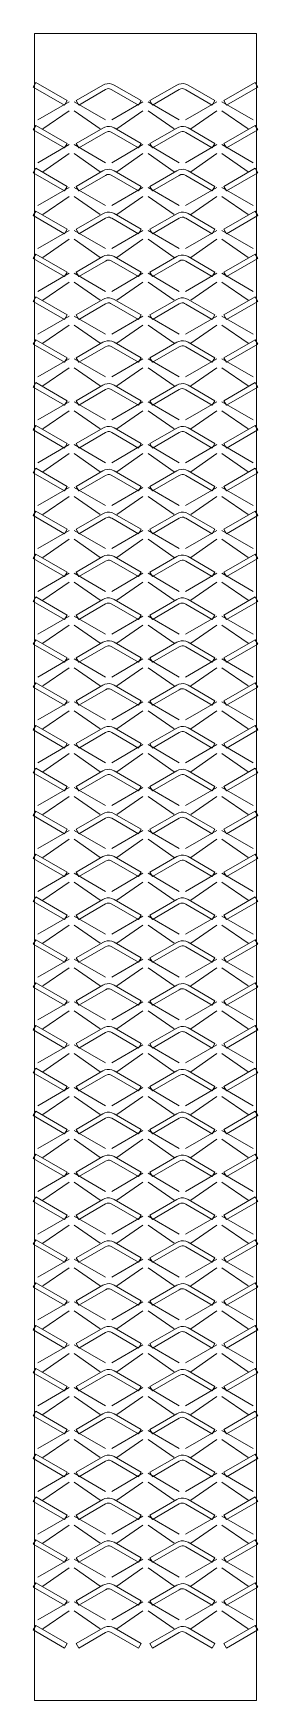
# Model space of a CAD drawing. Header units: metres. Extents: x 0 to 22, y 0 to 162.
import ezdxf

# ---------------------------------------------------------------- set-up
doc = ezdxf.new("R2010")
doc.units = ezdxf.units.M
doc.layers.add('TOP', color=1, linetype='Continuous', lineweight=0)

msp = doc.modelspace()

# ---------------------------------------------------------------- linework, layer by layer
at = {"layer": 'TOP'}
for p, q in [((-0.13, 156.78), (0.13, 157.22)), ((0.13, 157.22), (3.16, 155.46)), ((18.38, 155.46), (21.41, 157.22)), ((21.41, 157.22), (21.67, 156.78)), ((2.9, 155.02), (-0.13, 156.78)), ((4.02, 155.46), (6.62, 156.97)), ((6.87, 156.53), (4.28, 155.02)), ((6.62, 156.97), (6.82, 157.06)), ((6.82, 157.06), (7.04, 157.11)), ((7.03, 156.6), (6.87, 156.53)), ((7.15, 156.63), (7.03, 156.6)), ((7.04, 157.11), (7.27, 157.12)), ((7.27, 156.62), (7.15, 156.63)), ((7.27, 157.12), (7.5, 157.07)), ((7.38, 156.59), (7.27, 156.62)), ((7.51, 156.52), (7.38, 156.59)), ((7.5, 157.07), (7.72, 156.98)), ((10.08, 155.02), (7.51, 156.52)), ((7.72, 156.98), (10.34, 155.46)), ((11.2, 155.46), (13.8, 156.97)), ((14.05, 156.53), (11.46, 155.02)), ((13.8, 156.97), (14, 157.06)), ((14, 157.06), (14.22, 157.11)), ((14.21, 156.6), (14.05, 156.53)), ((14.33, 156.63), (14.21, 156.6)), ((14.22, 157.11), (14.45, 157.12)), ((14.45, 156.62), (14.33, 156.63)), ((14.45, 157.12), (14.68, 157.07)), ((14.56, 156.59), (14.45, 156.62)), ((14.69, 156.52), (14.56, 156.59)), ((14.68, 157.07), (14.9, 156.98)), ((17.26, 155.02), (14.69, 156.52)), ((14.9, 156.98), (17.52, 155.46)), ((21.67, 156.78), (18.64, 155.02)), ((0.31, 153.59), (3.34, 155.35)), ((0.81, 152.73), (3.34, 154.48)), ((3.16, 155.46), (2.9, 155.02)), ((3.84, 155.35), (6.87, 153.59)), ((3.84, 154.48), (6.37, 152.73)), ((4.28, 155.02), (4.02, 155.46)), ((7.49, 153.59), (10.52, 155.35)), ((7.99, 152.73), (10.52, 154.48)), ((10.34, 155.46), (10.08, 155.02)), ((11.02, 155.35), (14.05, 153.59)), ((11.02, 154.48), (13.55, 152.73)), ((11.46, 155.02), (11.2, 155.46)), ((14.67, 153.59), (17.7, 155.35)), ((15.17, 152.73), (17.7, 154.48)), ((17.52, 155.46), (17.26, 155.02)), ((18.2, 155.35), (21.23, 153.59)), ((18.2, 154.48), (20.73, 152.73)), ((18.64, 155.02), (18.38, 155.46)), ((-0.13, 152.62), (0.13, 153.05)), ((2.9, 150.86), (-0.13, 152.62)), ((0.13, 153.05), (3.16, 151.29)), ((4.02, 151.29), (6.62, 152.8)), ((6.87, 152.37), (4.28, 150.86)), ((6.62, 152.8), (6.82, 152.89)), ((6.82, 152.89), (7.04, 152.95)), ((7.03, 152.44), (6.87, 152.37)), ((7.15, 152.46), (7.03, 152.44)), ((7.04, 152.95), (7.27, 152.96)), ((7.27, 152.46), (7.15, 152.46)), ((7.27, 152.96), (7.5, 152.91)), ((7.38, 152.42), (7.27, 152.46)), ((7.51, 152.36), (7.38, 152.42)), ((7.5, 152.91), (7.72, 152.81)), ((10.08, 150.86), (7.51, 152.36)), ((7.72, 152.81), (10.34, 151.29)), ((11.2, 151.29), (13.8, 152.8)), ((14.05, 152.37), (11.46, 150.86)), ((13.8, 152.8), (14, 152.89)), ((14, 152.89), (14.22, 152.95)), ((14.21, 152.44), (14.05, 152.37)), ((14.33, 152.46), (14.21, 152.44)), ((14.22, 152.95), (14.45, 152.96)), ((14.45, 152.46), (14.33, 152.46)), ((14.45, 152.96), (14.68, 152.91)), ((14.56, 152.42), (14.45, 152.46)), ((14.69, 152.36), (14.56, 152.42)), ((14.68, 152.91), (14.9, 152.81)), ((17.26, 150.86), (14.69, 152.36)), ((14.9, 152.81), (17.52, 151.29)), ((18.38, 151.29), (21.41, 153.05)), ((21.67, 152.62), (18.64, 150.86)), ((21.41, 153.05), (21.67, 152.62)), ((0.31, 149.43), (3.34, 151.19)), ((3.16, 151.29), (2.9, 150.86)), ((3.84, 151.19), (6.87, 149.43)), ((4.28, 150.86), (4.02, 151.29)), ((7.49, 149.43), (10.52, 151.19)), ((10.34, 151.29), (10.08, 150.86)), ((11.02, 151.19), (14.05, 149.43)), ((11.46, 150.86), (11.2, 151.29)), ((14.67, 149.43), (17.7, 151.19)), ((17.52, 151.29), (17.26, 150.86)), ((18.2, 151.19), (21.23, 149.43)), ((18.64, 150.86), (18.38, 151.29)), ((0.81, 148.56), (3.34, 150.32)), ((3.84, 150.32), (6.37, 148.56)), ((7.99, 148.56), (10.52, 150.32)), ((11.02, 150.32), (13.55, 148.56)), ((15.17, 148.56), (17.7, 150.32)), ((18.2, 150.32), (20.73, 148.56)), ((-0.13, 148.46), (0.13, 148.89)), ((2.9, 146.7), (-0.13, 148.46)), ((0.13, 148.89), (3.16, 147.13)), ((4.02, 147.13), (6.62, 148.64)), ((6.87, 148.2), (4.28, 146.7)), ((6.62, 148.64), (6.82, 148.73)), ((6.82, 148.73), (7.04, 148.78)), ((7.03, 148.27), (6.87, 148.2)), ((7.15, 148.3), (7.03, 148.27)), ((7.04, 148.78), (7.27, 148.79)), ((7.27, 148.29), (7.15, 148.3)), ((7.27, 148.79), (7.5, 148.74)), ((7.38, 148.26), (7.27, 148.29)), ((7.51, 148.19), (7.38, 148.26)), ((7.5, 148.74), (7.72, 148.65)), ((10.08, 146.7), (7.51, 148.19)), ((7.72, 148.65), (10.34, 147.13)), ((11.2, 147.13), (13.8, 148.64)), ((14.05, 148.2), (11.46, 146.7)), ((13.8, 148.64), (14, 148.73)), ((14, 148.73), (14.22, 148.78)), ((14.21, 148.27), (14.05, 148.2)), ((14.33, 148.3), (14.21, 148.27)), ((14.22, 148.78), (14.45, 148.79)), ((14.45, 148.29), (14.33, 148.3)), ((14.45, 148.79), (14.68, 148.74)), ((14.56, 148.26), (14.45, 148.29)), ((14.69, 148.19), (14.56, 148.26)), ((14.68, 148.74), (14.9, 148.65)), ((17.26, 146.7), (14.69, 148.19)), ((14.9, 148.65), (17.52, 147.13)), ((18.38, 147.13), (21.41, 148.89)), ((21.67, 148.46), (18.64, 146.7)), ((21.41, 148.89), (21.67, 148.46)), ((0.31, 145.26), (3.34, 147.02)), ((0.81, 144.4), (3.34, 146.16)), ((3.16, 147.13), (2.9, 146.7)), ((3.84, 147.02), (6.87, 145.26)), ((3.84, 146.16), (6.37, 144.4)), ((4.28, 146.7), (4.02, 147.13)), ((7.49, 145.26), (10.52, 147.02)), ((7.99, 144.4), (10.52, 146.16)), ((10.34, 147.13), (10.08, 146.7)), ((11.02, 147.02), (14.05, 145.26)), ((11.02, 146.16), (13.55, 144.4)), ((11.46, 146.7), (11.2, 147.13)), ((14.67, 145.26), (17.7, 147.02)), ((15.17, 144.4), (17.7, 146.16)), ((17.52, 147.13), (17.26, 146.7)), ((18.2, 147.02), (21.23, 145.26)), ((18.2, 146.16), (20.73, 144.4)), ((18.64, 146.7), (18.38, 147.13)), ((-0.13, 144.29), (0.13, 144.72)), ((2.9, 142.53), (-0.13, 144.29)), ((0.13, 144.72), (3.16, 142.96)), ((4.02, 142.96), (6.62, 144.47)), ((6.62, 144.47), (6.82, 144.56)), ((6.82, 144.56), (7.04, 144.62)), ((7.04, 144.62), (7.27, 144.63)), ((7.27, 144.63), (7.5, 144.58)), ((7.5, 144.58), (7.72, 144.48)), ((7.72, 144.48), (10.34, 142.96)), ((11.2, 142.96), (13.8, 144.47)), ((13.8, 144.47), (14, 144.56)), ((14, 144.56), (14.22, 144.62)), ((14.22, 144.62), (14.45, 144.63)), ((14.45, 144.63), (14.68, 144.58)), ((14.68, 144.58), (14.9, 144.48)), ((14.9, 144.48), (17.52, 142.96)), ((18.38, 142.96), (21.41, 144.72)), ((21.67, 144.29), (18.64, 142.53)), ((21.41, 144.72), (21.67, 144.29)), ((0.31, 141.1), (3.34, 142.86)), ((3.16, 142.96), (2.9, 142.53)), ((3.84, 142.86), (6.87, 141.1)), ((4.28, 142.53), (4.02, 142.96)), ((6.87, 144.04), (4.28, 142.53)), ((7.03, 144.11), (6.87, 144.04)), ((7.15, 144.13), (7.03, 144.11)), ((7.27, 144.13), (7.15, 144.13)), ((7.38, 144.09), (7.27, 144.13)), ((7.51, 144.03), (7.38, 144.09)), ((7.49, 141.1), (10.52, 142.86)), ((10.08, 142.53), (7.51, 144.03)), ((10.34, 142.96), (10.08, 142.53)), ((11.02, 142.86), (14.05, 141.1)), ((11.46, 142.53), (11.2, 142.96)), ((14.05, 144.04), (11.46, 142.53)), ((14.21, 144.11), (14.05, 144.04)), ((14.33, 144.13), (14.21, 144.11)), ((14.45, 144.13), (14.33, 144.13)), ((14.56, 144.09), (14.45, 144.13)), ((14.69, 144.03), (14.56, 144.09)), ((14.67, 141.1), (17.7, 142.86)), ((17.26, 142.53), (14.69, 144.03)), ((17.52, 142.96), (17.26, 142.53)), ((18.2, 142.86), (21.23, 141.1)), ((18.64, 142.53), (18.38, 142.96)), ((0.81, 140.23), (3.34, 141.99)), ((3.84, 141.99), (6.37, 140.23)), ((7.99, 140.23), (10.52, 141.99)), ((11.02, 141.99), (13.55, 140.23)), ((15.17, 140.23), (17.7, 141.99)), ((18.2, 141.99), (20.73, 140.23)), ((-0.13, 140.13), (0.13, 140.56)), ((2.9, 138.37), (-0.13, 140.13)), ((0.13, 140.56), (3.16, 138.8)), ((4.02, 138.8), (6.62, 140.31)), ((6.87, 139.88), (4.28, 138.37)), ((6.62, 140.31), (6.82, 140.4)), ((6.82, 140.4), (7.04, 140.46)), ((7.03, 139.95), (6.87, 139.88)), ((7.15, 139.97), (7.03, 139.95)), ((7.04, 140.46), (7.27, 140.46)), ((7.27, 139.96), (7.15, 139.97)), ((7.27, 140.46), (7.5, 140.42)), ((7.38, 139.93), (7.27, 139.96)), ((7.51, 139.86), (7.38, 139.93)), ((7.5, 140.42), (7.72, 140.32)), ((10.08, 138.37), (7.51, 139.86)), ((7.72, 140.32), (10.34, 138.8)), ((11.2, 138.8), (13.8, 140.31)), ((14.05, 139.88), (11.46, 138.37)), ((13.8, 140.31), (14, 140.4)), ((14, 140.4), (14.22, 140.46)), ((14.21, 139.95), (14.05, 139.88)), ((14.33, 139.97), (14.21, 139.95)), ((14.22, 140.46), (14.45, 140.46)), ((14.45, 139.96), (14.33, 139.97)), ((14.45, 140.46), (14.68, 140.42)), ((14.56, 139.93), (14.45, 139.96)), ((14.69, 139.86), (14.56, 139.93)), ((14.68, 140.42), (14.9, 140.32)), ((17.26, 138.37), (14.69, 139.86)), ((14.9, 140.32), (17.52, 138.8)), ((18.38, 138.8), (21.41, 140.56)), ((21.67, 140.13), (18.64, 138.37)), ((21.41, 140.56), (21.67, 140.13)), ((0.31, 136.93), (3.34, 138.69)), ((0.81, 136.07), (3.34, 137.83)), ((3.16, 138.8), (2.9, 138.37)), ((3.84, 138.69), (6.87, 136.93)), ((3.84, 137.83), (6.37, 136.07)), ((4.28, 138.37), (4.02, 138.8)), ((7.49, 136.93), (10.52, 138.69)), ((7.99, 136.07), (10.52, 137.83)), ((10.34, 138.8), (10.08, 138.37)), ((11.02, 138.69), (14.05, 136.93)), ((11.02, 137.83), (13.55, 136.07)), ((11.46, 138.37), (11.2, 138.8)), ((14.67, 136.93), (17.7, 138.69)), ((15.17, 136.07), (17.7, 137.83)), ((17.52, 138.8), (17.26, 138.37)), ((18.2, 138.69), (21.23, 136.93)), ((18.2, 137.83), (20.73, 136.07)), ((18.64, 138.37), (18.38, 138.8)), ((-0.13, 135.96), (0.13, 136.39)), ((0.13, 136.39), (3.16, 134.64)), ((4.02, 134.64), (6.62, 136.14)), ((6.62, 136.14), (6.82, 136.23)), ((6.82, 136.23), (7.04, 136.29)), ((7.04, 136.29), (7.27, 136.3)), ((7.27, 136.3), (7.5, 136.25)), ((7.5, 136.25), (7.72, 136.15)), ((7.72, 136.15), (10.34, 134.64)), ((11.2, 134.64), (13.8, 136.14)), ((13.8, 136.14), (14, 136.23)), ((14, 136.23), (14.22, 136.29)), ((14.22, 136.29), (14.45, 136.3)), ((14.45, 136.3), (14.68, 136.25)), ((14.68, 136.25), (14.9, 136.15)), ((14.9, 136.15), (17.52, 134.64)), ((18.38, 134.64), (21.41, 136.39)), ((21.41, 136.39), (21.67, 135.96)), ((2.9, 134.2), (-0.13, 135.96)), ((0.31, 132.77), (3.34, 134.53)), ((3.16, 134.64), (2.9, 134.2)), ((3.84, 134.53), (6.87, 132.77)), ((4.28, 134.2), (4.02, 134.64)), ((6.87, 135.71), (4.28, 134.2)), ((7.03, 135.78), (6.87, 135.71)), ((7.15, 135.8), (7.03, 135.78)), ((7.27, 135.8), (7.15, 135.8)), ((7.38, 135.76), (7.27, 135.8)), ((7.51, 135.7), (7.38, 135.76)), ((7.49, 132.77), (10.52, 134.53)), ((10.08, 134.2), (7.51, 135.7)), ((10.34, 134.64), (10.08, 134.2)), ((11.02, 134.53), (14.05, 132.77)), ((11.46, 134.2), (11.2, 134.64)), ((14.05, 135.71), (11.46, 134.2)), ((14.21, 135.78), (14.05, 135.71)), ((14.33, 135.8), (14.21, 135.78)), ((14.45, 135.8), (14.33, 135.8)), ((14.56, 135.76), (14.45, 135.8)), ((14.69, 135.7), (14.56, 135.76)), ((14.67, 132.77), (17.7, 134.53)), ((17.26, 134.2), (14.69, 135.7)), ((17.52, 134.64), (17.26, 134.2)), ((18.2, 134.53), (21.23, 132.77)), ((18.64, 134.2), (18.38, 134.64)), ((21.67, 135.96), (18.64, 134.2)), ((0.81, 131.9), (3.34, 133.66)), ((3.84, 133.66), (6.37, 131.9)), ((7.99, 131.9), (10.52, 133.66)), ((11.02, 133.66), (13.55, 131.9)), ((15.17, 131.9), (17.7, 133.66)), ((18.2, 133.66), (20.73, 131.9)), ((-0.13, 131.8), (0.13, 132.23)), ((2.9, 130.04), (-0.13, 131.8)), ((0.13, 132.23), (3.16, 130.47)), ((4.02, 130.47), (6.62, 131.98)), ((6.87, 131.55), (4.28, 130.04)), ((6.62, 131.98), (6.82, 132.07)), ((6.82, 132.07), (7.04, 132.13)), ((7.03, 131.62), (6.87, 131.55)), ((7.15, 131.64), (7.03, 131.62)), ((7.04, 132.13), (7.27, 132.13)), ((7.27, 131.63), (7.15, 131.64)), ((7.27, 132.13), (7.5, 132.09)), ((7.38, 131.6), (7.27, 131.63)), ((7.51, 131.54), (7.38, 131.6)), ((7.5, 132.09), (7.72, 131.99)), ((10.08, 130.04), (7.51, 131.54)), ((7.72, 131.99), (10.34, 130.47)), ((11.2, 130.47), (13.8, 131.98)), ((14.05, 131.55), (11.46, 130.04)), ((13.8, 131.98), (14, 132.07)), ((14, 132.07), (14.22, 132.13)), ((14.21, 131.62), (14.05, 131.55)), ((14.33, 131.64), (14.21, 131.62)), ((14.22, 132.13), (14.45, 132.13)), ((14.45, 131.63), (14.33, 131.64)), ((14.45, 132.13), (14.68, 132.09)), ((14.56, 131.6), (14.45, 131.63)), ((14.69, 131.54), (14.56, 131.6)), ((14.68, 132.09), (14.9, 131.99)), ((17.26, 130.04), (14.69, 131.54)), ((14.9, 131.99), (17.52, 130.47)), ((18.38, 130.47), (21.41, 132.23)), ((21.67, 131.8), (18.64, 130.04)), ((21.41, 132.23), (21.67, 131.8)), ((0.31, 128.61), (3.34, 130.36)), ((3.16, 130.47), (2.9, 130.04)), ((3.84, 130.36), (6.87, 128.61)), ((4.28, 130.04), (4.02, 130.47)), ((7.49, 128.61), (10.52, 130.36)), ((10.34, 130.47), (10.08, 130.04)), ((11.02, 130.36), (14.05, 128.61)), ((11.46, 130.04), (11.2, 130.47)), ((14.67, 128.61), (17.7, 130.36)), ((17.52, 130.47), (17.26, 130.04)), ((18.2, 130.36), (21.23, 128.61)), ((18.64, 130.04), (18.38, 130.47)), ((-0.13, 127.63), (0.13, 128.07)), ((0.13, 128.07), (3.16, 126.31)), ((0.81, 127.74), (3.34, 129.5)), ((3.84, 129.5), (6.37, 127.74)), ((7.99, 127.74), (10.52, 129.5)), ((11.02, 129.5), (13.55, 127.74)), ((15.17, 127.74), (17.7, 129.5)), ((18.2, 129.5), (20.73, 127.74)), ((18.38, 126.31), (21.41, 128.07)), ((21.41, 128.07), (21.67, 127.63)), ((2.9, 125.87), (-0.13, 127.63)), ((4.02, 126.31), (6.62, 127.81)), ((6.87, 127.38), (4.28, 125.87)), ((6.62, 127.81), (6.82, 127.91)), ((6.82, 127.91), (7.04, 127.96)), ((7.03, 127.45), (6.87, 127.38)), ((7.15, 127.48), (7.03, 127.45)), ((7.04, 127.96), (7.27, 127.97)), ((7.27, 127.47), (7.15, 127.48)), ((7.27, 127.97), (7.5, 127.92)), ((7.38, 127.44), (7.27, 127.47)), ((7.51, 127.37), (7.38, 127.44)), ((7.5, 127.92), (7.72, 127.83)), ((10.08, 125.87), (7.51, 127.37)), ((7.72, 127.83), (10.34, 126.31)), ((11.2, 126.31), (13.8, 127.81)), ((14.05, 127.38), (11.46, 125.87)), ((13.8, 127.81), (14, 127.91)), ((14, 127.91), (14.22, 127.96)), ((14.21, 127.45), (14.05, 127.38)), ((14.33, 127.48), (14.21, 127.45)), ((14.22, 127.96), (14.45, 127.97)), ((14.45, 127.47), (14.33, 127.48)), ((14.45, 127.97), (14.68, 127.92)), ((14.56, 127.44), (14.45, 127.47)), ((14.69, 127.37), (14.56, 127.44)), ((14.68, 127.92), (14.9, 127.83)), ((17.26, 125.87), (14.69, 127.37)), ((14.9, 127.83), (17.52, 126.31)), ((21.67, 127.63), (18.64, 125.87)), ((0.31, 124.44), (3.34, 126.2)), ((0.81, 123.58), (3.34, 125.33)), ((3.16, 126.31), (2.9, 125.87)), ((3.84, 126.2), (6.87, 124.44)), ((3.84, 125.33), (6.37, 123.58)), ((4.28, 125.87), (4.02, 126.31)), ((7.49, 124.44), (10.52, 126.2)), ((7.99, 123.58), (10.52, 125.33)), ((10.34, 126.31), (10.08, 125.87)), ((11.02, 126.2), (14.05, 124.44)), ((11.02, 125.33), (13.55, 123.58)), ((11.46, 125.87), (11.2, 126.31)), ((14.67, 124.44), (17.7, 126.2)), ((15.17, 123.58), (17.7, 125.33)), ((17.52, 126.31), (17.26, 125.87)), ((18.2, 126.2), (21.23, 124.44)), ((18.2, 125.33), (20.73, 123.58)), ((18.64, 125.87), (18.38, 126.31)), ((-0.13, 123.47), (0.13, 123.9)), ((2.9, 121.71), (-0.13, 123.47)), ((0.13, 123.9), (3.16, 122.14)), ((4.02, 122.14), (6.62, 123.65)), ((6.87, 123.22), (4.28, 121.71)), ((6.62, 123.65), (6.82, 123.74)), ((6.82, 123.74), (7.04, 123.8)), ((7.03, 123.29), (6.87, 123.22)), ((7.15, 123.31), (7.03, 123.29)), ((7.04, 123.8), (7.27, 123.8)), ((7.27, 123.3), (7.15, 123.31)), ((7.27, 123.8), (7.5, 123.76)), ((7.38, 123.27), (7.27, 123.3)), ((7.51, 123.21), (7.38, 123.27)), ((7.5, 123.76), (7.72, 123.66)), ((10.08, 121.71), (7.51, 123.21)), ((7.72, 123.66), (10.34, 122.14)), ((11.2, 122.14), (13.8, 123.65)), ((14.05, 123.22), (11.46, 121.71)), ((13.8, 123.65), (14, 123.74)), ((14, 123.74), (14.22, 123.8)), ((14.21, 123.29), (14.05, 123.22)), ((14.33, 123.31), (14.21, 123.29)), ((14.22, 123.8), (14.45, 123.8)), ((14.45, 123.3), (14.33, 123.31)), ((14.45, 123.8), (14.68, 123.76)), ((14.56, 123.27), (14.45, 123.3)), ((14.69, 123.21), (14.56, 123.27)), ((14.68, 123.76), (14.9, 123.66)), ((17.26, 121.71), (14.69, 123.21)), ((14.9, 123.66), (17.52, 122.14)), ((18.38, 122.14), (21.41, 123.9)), ((21.67, 123.47), (18.64, 121.71)), ((21.41, 123.9), (21.67, 123.47)), ((0.31, 120.28), (3.34, 122.04)), ((3.16, 122.14), (2.9, 121.71)), ((3.84, 122.04), (6.87, 120.28)), ((4.28, 121.71), (4.02, 122.14)), ((7.49, 120.28), (10.52, 122.04)), ((10.34, 122.14), (10.08, 121.71)), ((11.02, 122.04), (14.05, 120.28)), ((11.46, 121.71), (11.2, 122.14)), ((14.67, 120.28), (17.7, 122.04)), ((17.52, 122.14), (17.26, 121.71)), ((18.2, 122.04), (21.23, 120.28)), ((18.64, 121.71), (18.38, 122.14)), ((0.81, 119.41), (3.34, 121.17)), ((3.84, 121.17), (6.37, 119.41)), ((7.99, 119.41), (10.52, 121.17)), ((11.02, 121.17), (13.55, 119.41)), ((15.17, 119.41), (17.7, 121.17)), ((18.2, 121.17), (20.73, 119.41)), ((-0.13, 119.3), (0.13, 119.74)), ((2.9, 117.55), (-0.13, 119.3)), ((0.13, 119.74), (3.16, 117.98)), ((4.02, 117.98), (6.62, 119.49)), ((6.87, 119.05), (4.28, 117.55)), ((6.62, 119.49), (6.82, 119.58)), ((6.82, 119.58), (7.04, 119.63)), ((7.03, 119.12), (6.87, 119.05)), ((7.15, 119.15), (7.03, 119.12)), ((7.04, 119.63), (7.27, 119.64)), ((7.27, 119.14), (7.15, 119.15)), ((7.27, 119.64), (7.5, 119.59)), ((7.38, 119.11), (7.27, 119.14)), ((7.51, 119.04), (7.38, 119.11)), ((7.5, 119.59), (7.72, 119.5)), ((10.08, 117.55), (7.51, 119.04)), ((7.72, 119.5), (10.34, 117.98)), ((11.2, 117.98), (13.8, 119.49)), ((14.05, 119.05), (11.46, 117.55)), ((13.8, 119.49), (14, 119.58)), ((14, 119.58), (14.22, 119.63)), ((14.21, 119.12), (14.05, 119.05)), ((14.33, 119.15), (14.21, 119.12)), ((14.22, 119.63), (14.45, 119.64)), ((14.45, 119.14), (14.33, 119.15)), ((14.45, 119.64), (14.68, 119.59)), ((14.56, 119.11), (14.45, 119.14)), ((14.69, 119.04), (14.56, 119.11)), ((14.68, 119.59), (14.9, 119.5)), ((17.26, 117.55), (14.69, 119.04)), ((14.9, 119.5), (17.52, 117.98)), ((18.38, 117.98), (21.41, 119.74)), ((21.67, 119.3), (18.64, 117.55)), ((21.41, 119.74), (21.67, 119.3)), ((0.31, 116.11), (3.34, 117.87)), ((0.81, 115.25), (3.34, 117.01)), ((3.16, 117.98), (2.9, 117.55)), ((3.84, 117.87), (6.87, 116.11)), ((3.84, 117.01), (6.37, 115.25)), ((4.28, 117.55), (4.02, 117.98)), ((7.49, 116.11), (10.52, 117.87)), ((7.99, 115.25), (10.52, 117.01)), ((10.34, 117.98), (10.08, 117.55)), ((11.02, 117.87), (14.05, 116.11)), ((11.02, 117.01), (13.55, 115.25)), ((11.46, 117.55), (11.2, 117.98)), ((14.67, 116.11), (17.7, 117.87)), ((15.17, 115.25), (17.7, 117.01)), ((17.52, 117.98), (17.26, 117.55)), ((18.2, 117.87), (21.23, 116.11)), ((18.2, 117.01), (20.73, 115.25)), ((18.64, 117.55), (18.38, 117.98)), ((-0.13, 115.14), (0.13, 115.57)), ((2.9, 113.38), (-0.13, 115.14)), ((0.13, 115.57), (3.16, 113.81)), ((4.02, 113.81), (6.62, 115.32)), ((6.62, 115.32), (6.82, 115.41)), ((6.82, 115.41), (7.04, 115.47)), ((7.04, 115.47), (7.27, 115.48)), ((7.27, 115.48), (7.5, 115.43)), ((7.5, 115.43), (7.72, 115.33)), ((7.72, 115.33), (10.34, 113.81)), ((11.2, 113.81), (13.8, 115.32)), ((13.8, 115.32), (14, 115.41)), ((14, 115.41), (14.22, 115.47)), ((14.22, 115.47), (14.45, 115.48)), ((14.45, 115.48), (14.68, 115.43)), ((14.68, 115.43), (14.9, 115.33)), ((14.9, 115.33), (17.52, 113.81)), ((18.38, 113.81), (21.41, 115.57)), ((21.67, 115.14), (18.64, 113.38)), ((21.41, 115.57), (21.67, 115.14)), ((0.31, 111.95), (3.34, 113.71)), ((3.16, 113.81), (2.9, 113.38)), ((3.84, 113.71), (6.87, 111.95)), ((4.28, 113.38), (4.02, 113.81)), ((6.87, 114.89), (4.28, 113.38)), ((7.03, 114.96), (6.87, 114.89)), ((7.15, 114.98), (7.03, 114.96)), ((7.27, 114.98), (7.15, 114.98)), ((7.38, 114.94), (7.27, 114.98)), ((7.51, 114.88), (7.38, 114.94)), ((7.49, 111.95), (10.52, 113.71)), ((10.08, 113.38), (7.51, 114.88)), ((10.34, 113.81), (10.08, 113.38)), ((11.02, 113.71), (14.05, 111.95)), ((11.46, 113.38), (11.2, 113.81)), ((14.05, 114.89), (11.46, 113.38)), ((14.21, 114.96), (14.05, 114.89)), ((14.33, 114.98), (14.21, 114.96)), ((14.45, 114.98), (14.33, 114.98)), ((14.56, 114.94), (14.45, 114.98)), ((14.69, 114.88), (14.56, 114.94)), ((14.67, 111.95), (17.7, 113.71)), ((17.26, 113.38), (14.69, 114.88)), ((17.52, 113.81), (17.26, 113.38)), ((18.2, 113.71), (21.23, 111.95)), ((18.64, 113.38), (18.38, 113.81)), ((0.81, 111.08), (3.34, 112.84)), ((3.84, 112.84), (6.37, 111.08)), ((7.99, 111.08), (10.52, 112.84)), ((11.02, 112.84), (13.55, 111.08)), ((15.17, 111.08), (17.7, 112.84)), ((18.2, 112.84), (20.73, 111.08)), ((-0.13, 110.98), (0.13, 111.41)), ((2.9, 109.22), (-0.13, 110.98)), ((0.13, 111.41), (3.16, 109.65)), ((4.02, 109.65), (6.62, 111.16)), ((6.87, 110.72), (4.28, 109.22)), ((6.62, 111.16), (6.82, 111.25)), ((6.82, 111.25), (7.04, 111.3)), ((7.03, 110.79), (6.87, 110.72)), ((7.15, 110.82), (7.03, 110.79)), ((7.04, 111.3), (7.27, 111.31)), ((7.27, 110.81), (7.15, 110.82)), ((7.27, 111.31), (7.5, 111.26)), ((7.38, 110.78), (7.27, 110.81)), ((7.51, 110.71), (7.38, 110.78)), ((7.5, 111.26), (7.72, 111.17)), ((10.08, 109.22), (7.51, 110.71)), ((7.72, 111.17), (10.34, 109.65)), ((11.2, 109.65), (13.8, 111.16)), ((14.05, 110.72), (11.46, 109.22)), ((13.8, 111.16), (14, 111.25)), ((14, 111.25), (14.22, 111.3)), ((14.21, 110.79), (14.05, 110.72)), ((14.33, 110.82), (14.21, 110.79)), ((14.22, 111.3), (14.45, 111.31)), ((14.45, 110.81), (14.33, 110.82)), ((14.45, 111.31), (14.68, 111.26)), ((14.56, 110.78), (14.45, 110.81)), ((14.69, 110.71), (14.56, 110.78)), ((14.68, 111.26), (14.9, 111.17)), ((17.26, 109.22), (14.69, 110.71)), ((14.9, 111.17), (17.52, 109.65)), ((18.38, 109.65), (21.41, 111.41)), ((21.67, 110.98), (18.64, 109.22)), ((21.41, 111.41), (21.67, 110.98)), ((0.31, 107.78), (3.34, 109.54)), ((0.81, 106.92), (3.34, 108.68)), ((3.16, 109.65), (2.9, 109.22)), ((3.84, 109.54), (6.87, 107.78)), ((3.84, 108.68), (6.37, 106.92)), ((4.28, 109.22), (4.02, 109.65)), ((7.49, 107.78), (10.52, 109.54)), ((7.99, 106.92), (10.52, 108.68)), ((10.34, 109.65), (10.08, 109.22)), ((11.02, 109.54), (14.05, 107.78)), ((11.02, 108.68), (13.55, 106.92)), ((11.46, 109.22), (11.2, 109.65)), ((14.67, 107.78), (17.7, 109.54)), ((15.17, 106.92), (17.7, 108.68)), ((17.52, 109.65), (17.26, 109.22)), ((18.2, 109.54), (21.23, 107.78)), ((18.2, 108.68), (20.73, 106.92)), ((18.64, 109.22), (18.38, 109.65)), ((-0.13, 106.81), (0.13, 107.24)), ((0.13, 107.24), (3.16, 105.48)), ((4.02, 105.48), (6.62, 106.99)), ((6.62, 106.99), (6.82, 107.08)), ((6.82, 107.08), (7.04, 107.14)), ((7.04, 107.14), (7.27, 107.15)), ((7.27, 107.15), (7.5, 107.1)), ((7.5, 107.1), (7.72, 107)), ((7.72, 107), (10.34, 105.48)), ((11.2, 105.48), (13.8, 106.99)), ((13.8, 106.99), (14, 107.08)), ((14, 107.08), (14.22, 107.14)), ((14.22, 107.14), (14.45, 107.15)), ((14.45, 107.15), (14.68, 107.1)), ((14.68, 107.1), (14.9, 107)), ((14.9, 107), (17.52, 105.48)), ((18.38, 105.48), (21.41, 107.24)), ((21.41, 107.24), (21.67, 106.81)), ((2.9, 105.05), (-0.13, 106.81)), ((0.31, 103.62), (3.34, 105.38)), ((3.16, 105.48), (2.9, 105.05)), ((3.84, 105.38), (6.87, 103.62)), ((4.28, 105.05), (4.02, 105.48)), ((6.87, 106.56), (4.28, 105.05)), ((7.03, 106.63), (6.87, 106.56)), ((7.15, 106.65), (7.03, 106.63)), ((7.27, 106.65), (7.15, 106.65)), ((7.38, 106.61), (7.27, 106.65)), ((7.51, 106.55), (7.38, 106.61)), ((7.49, 103.62), (10.52, 105.38)), ((10.08, 105.05), (7.51, 106.55)), ((10.34, 105.48), (10.08, 105.05)), ((11.02, 105.38), (14.05, 103.62)), ((11.46, 105.05), (11.2, 105.48)), ((14.05, 106.56), (11.46, 105.05)), ((14.21, 106.63), (14.05, 106.56)), ((14.33, 106.65), (14.21, 106.63)), ((14.45, 106.65), (14.33, 106.65)), ((14.56, 106.61), (14.45, 106.65)), ((14.69, 106.55), (14.56, 106.61)), ((14.67, 103.62), (17.7, 105.38)), ((17.26, 105.05), (14.69, 106.55)), ((17.52, 105.48), (17.26, 105.05)), ((18.2, 105.38), (21.23, 103.62)), ((18.64, 105.05), (18.38, 105.48)), ((21.67, 106.81), (18.64, 105.05)), ((0.81, 102.75), (3.34, 104.51)), ((3.84, 104.51), (6.37, 102.75)), ((7.99, 102.75), (10.52, 104.51)), ((11.02, 104.51), (13.55, 102.75)), ((15.17, 102.75), (17.7, 104.51)), ((18.2, 104.51), (20.73, 102.75)), ((-0.13, 102.65), (0.13, 103.08)), ((2.9, 100.89), (-0.13, 102.65)), ((0.13, 103.08), (3.16, 101.32)), ((4.02, 101.32), (6.62, 102.83)), ((6.87, 102.4), (4.28, 100.89)), ((6.62, 102.83), (6.82, 102.92)), ((6.82, 102.92), (7.04, 102.98)), ((7.03, 102.47), (6.87, 102.4)), ((7.15, 102.49), (7.03, 102.47)), ((7.04, 102.98), (7.27, 102.98)), ((7.27, 102.48), (7.15, 102.49)), ((7.27, 102.98), (7.5, 102.94)), ((7.38, 102.45), (7.27, 102.48)), ((7.51, 102.39), (7.38, 102.45)), ((7.5, 102.94), (7.72, 102.84)), ((10.08, 100.89), (7.51, 102.39)), ((7.72, 102.84), (10.34, 101.32)), ((11.2, 101.32), (13.8, 102.83)), ((14.05, 102.4), (11.46, 100.89)), ((13.8, 102.83), (14, 102.92)), ((14, 102.92), (14.22, 102.98)), ((14.21, 102.47), (14.05, 102.4)), ((14.33, 102.49), (14.21, 102.47)), ((14.22, 102.98), (14.45, 102.98)), ((14.45, 102.48), (14.33, 102.49)), ((14.45, 102.98), (14.68, 102.94)), ((14.56, 102.45), (14.45, 102.48)), ((14.69, 102.39), (14.56, 102.45)), ((14.68, 102.94), (14.9, 102.84)), ((17.26, 100.89), (14.69, 102.39)), ((14.9, 102.84), (17.52, 101.32)), ((18.38, 101.32), (21.41, 103.08)), ((21.67, 102.65), (18.64, 100.89)), ((21.41, 103.08), (21.67, 102.65)), ((0.31, 99.45), (3.34, 101.21)), ((3.16, 101.32), (2.9, 100.89)), ((3.84, 101.21), (6.87, 99.45)), ((4.28, 100.89), (4.02, 101.32)), ((7.49, 99.45), (10.52, 101.21)), ((10.34, 101.32), (10.08, 100.89)), ((11.02, 101.21), (14.05, 99.45)), ((11.46, 100.89), (11.2, 101.32)), ((14.67, 99.45), (17.7, 101.21)), ((17.52, 101.32), (17.26, 100.89)), ((18.2, 101.21), (21.23, 99.45)), ((18.64, 100.89), (18.38, 101.32)), ((-0.13, 98.48), (0.13, 98.91)), ((0.13, 98.91), (3.16, 97.16)), ((0.81, 98.59), (3.34, 100.35)), ((3.84, 100.35), (6.37, 98.59)), ((7.99, 98.59), (10.52, 100.35)), ((11.02, 100.35), (13.55, 98.59)), ((15.17, 98.59), (17.7, 100.35)), ((18.2, 100.35), (20.73, 98.59)), ((18.38, 97.16), (21.41, 98.91)), ((21.41, 98.91), (21.67, 98.48)), ((2.9, 96.72), (-0.13, 98.48)), ((4.02, 97.16), (6.62, 98.66)), ((6.87, 98.23), (4.28, 96.72)), ((6.62, 98.66), (6.82, 98.75)), ((6.82, 98.75), (7.04, 98.81)), ((7.03, 98.3), (6.87, 98.23)), ((7.15, 98.32), (7.03, 98.3)), ((7.04, 98.81), (7.27, 98.82)), ((7.27, 98.32), (7.15, 98.32)), ((7.27, 98.82), (7.5, 98.77)), ((7.38, 98.28), (7.27, 98.32)), ((7.51, 98.22), (7.38, 98.28)), ((7.5, 98.77), (7.72, 98.67)), ((10.08, 96.72), (7.51, 98.22)), ((7.72, 98.67), (10.34, 97.16)), ((11.2, 97.16), (13.8, 98.66)), ((14.05, 98.23), (11.46, 96.72)), ((13.8, 98.66), (14, 98.75)), ((14, 98.75), (14.22, 98.81)), ((14.21, 98.3), (14.05, 98.23)), ((14.33, 98.32), (14.21, 98.3)), ((14.22, 98.81), (14.45, 98.82)), ((14.45, 98.32), (14.33, 98.32)), ((14.45, 98.82), (14.68, 98.77)), ((14.56, 98.28), (14.45, 98.32)), ((14.69, 98.22), (14.56, 98.28)), ((14.68, 98.77), (14.9, 98.67)), ((17.26, 96.72), (14.69, 98.22)), ((14.9, 98.67), (17.52, 97.16)), ((21.67, 98.48), (18.64, 96.72)), ((0.31, 95.29), (3.34, 97.05)), ((0.81, 94.42), (3.34, 96.18)), ((3.16, 97.16), (2.9, 96.72)), ((3.84, 97.05), (6.87, 95.29)), ((3.84, 96.18), (6.37, 94.42)), ((4.28, 96.72), (4.02, 97.16)), ((7.49, 95.29), (10.52, 97.05)), ((7.99, 94.42), (10.52, 96.18)), ((10.34, 97.16), (10.08, 96.72)), ((11.02, 97.05), (14.05, 95.29)), ((11.02, 96.18), (13.55, 94.42)), ((11.46, 96.72), (11.2, 97.16)), ((14.67, 95.29), (17.7, 97.05)), ((15.17, 94.42), (17.7, 96.18)), ((17.52, 97.16), (17.26, 96.72)), ((18.2, 97.05), (21.23, 95.29)), ((18.2, 96.18), (20.73, 94.42)), ((18.64, 96.72), (18.38, 97.16)), ((-0.13, 94.32), (0.13, 94.75)), ((2.9, 92.56), (-0.13, 94.32)), ((0.13, 94.75), (3.16, 92.99)), ((4.02, 92.99), (6.62, 94.5)), ((6.87, 94.07), (4.28, 92.56)), ((6.62, 94.5), (6.82, 94.59)), ((6.82, 94.59), (7.04, 94.65)), ((7.03, 94.14), (6.87, 94.07)), ((7.15, 94.16), (7.03, 94.14)), ((7.04, 94.65), (7.27, 94.65)), ((7.27, 94.15), (7.15, 94.16)), ((7.27, 94.65), (7.5, 94.61)), ((7.38, 94.12), (7.27, 94.15)), ((7.51, 94.06), (7.38, 94.12)), ((7.5, 94.61), (7.72, 94.51)), ((10.08, 92.56), (7.51, 94.06)), ((7.72, 94.51), (10.34, 92.99)), ((11.2, 92.99), (13.8, 94.5)), ((14.05, 94.07), (11.46, 92.56)), ((13.8, 94.5), (14, 94.59)), ((14, 94.59), (14.22, 94.65)), ((14.21, 94.14), (14.05, 94.07)), ((14.33, 94.16), (14.21, 94.14)), ((14.22, 94.65), (14.45, 94.65)), ((14.45, 94.15), (14.33, 94.16)), ((14.45, 94.65), (14.68, 94.61)), ((14.56, 94.12), (14.45, 94.15)), ((14.69, 94.06), (14.56, 94.12)), ((14.68, 94.61), (14.9, 94.51)), ((17.26, 92.56), (14.69, 94.06)), ((14.9, 94.51), (17.52, 92.99)), ((18.38, 92.99), (21.41, 94.75)), ((21.67, 94.32), (18.64, 92.56)), ((21.41, 94.75), (21.67, 94.32)), ((0.31, 91.13), (3.34, 92.89)), ((3.16, 92.99), (2.9, 92.56)), ((3.84, 92.89), (6.87, 91.13)), ((4.28, 92.56), (4.02, 92.99)), ((7.49, 91.13), (10.52, 92.89)), ((10.34, 92.99), (10.08, 92.56)), ((11.02, 92.89), (14.05, 91.13)), ((11.46, 92.56), (11.2, 92.99)), ((14.67, 91.13), (17.7, 92.89)), ((17.52, 92.99), (17.26, 92.56)), ((18.2, 92.89), (21.23, 91.13)), ((18.64, 92.56), (18.38, 92.99)), ((0.81, 90.26), (3.34, 92.02)), ((3.84, 92.02), (6.37, 90.26)), ((7.99, 90.26), (10.52, 92.02)), ((11.02, 92.02), (13.55, 90.26)), ((15.17, 90.26), (17.7, 92.02)), ((18.2, 92.02), (20.73, 90.26)), ((-0.13, 90.15), (0.13, 90.59)), ((2.9, 88.39), (-0.13, 90.15)), ((0.13, 90.59), (3.16, 88.83)), ((4.02, 88.83), (6.62, 90.34)), ((6.87, 89.9), (4.28, 88.39)), ((6.62, 90.34), (6.82, 90.43)), ((6.82, 90.43), (7.04, 90.48)), ((7.03, 89.97), (6.87, 89.9)), ((7.15, 90), (7.03, 89.97)), ((7.04, 90.48), (7.27, 90.49)), ((7.27, 89.99), (7.15, 90)), ((7.27, 90.49), (7.5, 90.44)), ((7.38, 89.96), (7.27, 89.99)), ((7.51, 89.89), (7.38, 89.96)), ((7.5, 90.44), (7.72, 90.35)), ((10.08, 88.39), (7.51, 89.89)), ((7.72, 90.35), (10.34, 88.83)), ((11.2, 88.83), (13.8, 90.34)), ((14.05, 89.9), (11.46, 88.39)), ((13.8, 90.34), (14, 90.43)), ((14, 90.43), (14.22, 90.48)), ((14.21, 89.97), (14.05, 89.9)), ((14.33, 90), (14.21, 89.97)), ((14.22, 90.48), (14.45, 90.49)), ((14.45, 89.99), (14.33, 90)), ((14.45, 90.49), (14.68, 90.44)), ((14.56, 89.96), (14.45, 89.99)), ((14.69, 89.89), (14.56, 89.96)), ((14.68, 90.44), (14.9, 90.35)), ((17.26, 88.39), (14.69, 89.89)), ((14.9, 90.35), (17.52, 88.83)), ((18.38, 88.83), (21.41, 90.59)), ((21.67, 90.15), (18.64, 88.39)), ((21.41, 90.59), (21.67, 90.15)), ((0.31, 86.96), (3.34, 88.72)), ((0.81, 86.1), (3.34, 87.85)), ((3.16, 88.83), (2.9, 88.39)), ((3.84, 88.72), (6.87, 86.96)), ((3.84, 87.85), (6.37, 86.1)), ((4.28, 88.39), (4.02, 88.83)), ((7.49, 86.96), (10.52, 88.72)), ((7.99, 86.1), (10.52, 87.85)), ((10.34, 88.83), (10.08, 88.39)), ((11.02, 88.72), (14.05, 86.96)), ((11.02, 87.85), (13.55, 86.1)), ((11.46, 88.39), (11.2, 88.83)), ((14.67, 86.96), (17.7, 88.72)), ((15.17, 86.1), (17.7, 87.85)), ((17.52, 88.83), (17.26, 88.39)), ((18.2, 88.72), (21.23, 86.96)), ((18.2, 87.85), (20.73, 86.1)), ((18.64, 88.39), (18.38, 88.83)), ((-0.13, 85.99), (0.13, 86.42)), ((2.9, 84.23), (-0.13, 85.99)), ((0.13, 86.42), (3.16, 84.66)), ((4.02, 84.66), (6.62, 86.17)), ((6.62, 86.17), (6.82, 86.26)), ((6.82, 86.26), (7.04, 86.32)), ((7.04, 86.32), (7.27, 86.32)), ((7.27, 86.32), (7.5, 86.28)), ((7.5, 86.28), (7.72, 86.18)), ((7.72, 86.18), (10.34, 84.66)), ((11.2, 84.66), (13.8, 86.17)), ((13.8, 86.17), (14, 86.26)), ((14, 86.26), (14.22, 86.32)), ((14.22, 86.32), (14.45, 86.32)), ((14.45, 86.32), (14.68, 86.28)), ((14.68, 86.28), (14.9, 86.18)), ((14.9, 86.18), (17.52, 84.66)), ((18.38, 84.66), (21.41, 86.42)), ((21.67, 85.99), (18.64, 84.23)), ((21.41, 86.42), (21.67, 85.99)), ((0.31, 82.8), (3.34, 84.56)), ((3.16, 84.66), (2.9, 84.23)), ((3.84, 84.56), (6.87, 82.8)), ((4.28, 84.23), (4.02, 84.66)), ((6.87, 85.74), (4.28, 84.23)), ((7.03, 85.81), (6.87, 85.74)), ((7.15, 85.83), (7.03, 85.81)), ((7.27, 85.82), (7.15, 85.83)), ((7.38, 85.79), (7.27, 85.82)), ((7.51, 85.73), (7.38, 85.79)), ((7.49, 82.8), (10.52, 84.56)), ((10.08, 84.23), (7.51, 85.73)), ((10.34, 84.66), (10.08, 84.23)), ((11.02, 84.56), (14.05, 82.8)), ((11.46, 84.23), (11.2, 84.66)), ((14.05, 85.74), (11.46, 84.23)), ((14.21, 85.81), (14.05, 85.74)), ((14.33, 85.83), (14.21, 85.81)), ((14.45, 85.82), (14.33, 85.83)), ((14.56, 85.79), (14.45, 85.82)), ((14.69, 85.73), (14.56, 85.79)), ((14.67, 82.8), (17.7, 84.56)), ((17.26, 84.23), (14.69, 85.73)), ((17.52, 84.66), (17.26, 84.23)), ((18.2, 84.56), (21.23, 82.8)), ((18.64, 84.23), (18.38, 84.66)), ((0.81, 81.93), (3.34, 83.69)), ((3.84, 83.69), (6.37, 81.93)), ((7.99, 81.93), (10.52, 83.69)), ((11.02, 83.69), (13.55, 81.93)), ((15.17, 81.93), (17.7, 83.69)), ((18.2, 83.69), (20.73, 81.93)), ((-0.13, 81.82), (0.13, 82.26)), ((2.9, 80.07), (-0.13, 81.82)), ((0.13, 82.26), (3.16, 80.5)), ((4.02, 80.5), (6.62, 82.01)), ((6.87, 81.57), (4.28, 80.07)), ((6.62, 82.01), (6.82, 82.1)), ((6.82, 82.1), (7.04, 82.15)), ((7.03, 81.64), (6.87, 81.57)), ((7.15, 81.67), (7.03, 81.64)), ((7.04, 82.15), (7.27, 82.16)), ((7.27, 81.66), (7.15, 81.67)), ((7.27, 82.16), (7.5, 82.11)), ((7.38, 81.63), (7.27, 81.66)), ((7.51, 81.56), (7.38, 81.63)), ((7.5, 82.11), (7.72, 82.02)), ((10.08, 80.07), (7.51, 81.56)), ((7.72, 82.02), (10.34, 80.5)), ((11.2, 80.5), (13.8, 82.01)), ((14.05, 81.57), (11.46, 80.07)), ((13.8, 82.01), (14, 82.1)), ((14, 82.1), (14.22, 82.15)), ((14.21, 81.64), (14.05, 81.57)), ((14.33, 81.67), (14.21, 81.64)), ((14.22, 82.15), (14.45, 82.16)), ((14.45, 81.66), (14.33, 81.67)), ((14.45, 82.16), (14.68, 82.11)), ((14.56, 81.63), (14.45, 81.66)), ((14.69, 81.56), (14.56, 81.63)), ((14.68, 82.11), (14.9, 82.02)), ((17.26, 80.07), (14.69, 81.56)), ((14.9, 82.02), (17.52, 80.5)), ((18.38, 80.5), (21.41, 82.26)), ((21.67, 81.82), (18.64, 80.07)), ((21.41, 82.26), (21.67, 81.82)), ((0.31, 78.63), (3.34, 80.39)), ((0.81, 77.77), (3.34, 79.53)), ((3.16, 80.5), (2.9, 80.07)), ((3.84, 80.39), (6.87, 78.63)), ((3.84, 79.53), (6.37, 77.77)), ((4.28, 80.07), (4.02, 80.5)), ((7.49, 78.63), (10.52, 80.39)), ((7.99, 77.77), (10.52, 79.53)), ((10.34, 80.5), (10.08, 80.07)), ((11.02, 80.39), (14.05, 78.63)), ((11.02, 79.53), (13.55, 77.77)), ((11.46, 80.07), (11.2, 80.5)), ((14.67, 78.63), (17.7, 80.39)), ((15.17, 77.77), (17.7, 79.53)), ((17.52, 80.5), (17.26, 80.07)), ((18.2, 80.39), (21.23, 78.63)), ((18.2, 79.53), (20.73, 77.77)), ((18.64, 80.07), (18.38, 80.5)), ((-0.13, 77.66), (0.13, 78.09)), ((0.13, 78.09), (3.16, 76.33)), ((4.02, 76.33), (6.62, 77.84)), ((6.62, 77.84), (6.82, 77.93)), ((6.82, 77.93), (7.04, 77.99)), ((7.04, 77.99), (7.27, 78)), ((7.27, 78), (7.5, 77.95)), ((7.5, 77.95), (7.72, 77.85)), ((7.72, 77.85), (10.34, 76.33)), ((11.2, 76.33), (13.8, 77.84)), ((13.8, 77.84), (14, 77.93)), ((14, 77.93), (14.22, 77.99)), ((14.22, 77.99), (14.45, 78)), ((14.45, 78), (14.68, 77.95)), ((14.68, 77.95), (14.9, 77.85)), ((14.9, 77.85), (17.52, 76.33)), ((18.38, 76.33), (21.41, 78.09)), ((21.41, 78.09), (21.67, 77.66)), ((2.9, 75.9), (-0.13, 77.66)), ((0.31, 74.47), (3.34, 76.23)), ((3.16, 76.33), (2.9, 75.9)), ((3.84, 76.23), (6.87, 74.47)), ((4.28, 75.9), (4.02, 76.33)), ((6.87, 77.41), (4.28, 75.9)), ((7.03, 77.48), (6.87, 77.41)), ((7.15, 77.5), (7.03, 77.48)), ((7.27, 77.5), (7.15, 77.5)), ((7.38, 77.46), (7.27, 77.5)), ((7.51, 77.4), (7.38, 77.46)), ((7.49, 74.47), (10.52, 76.23)), ((10.08, 75.9), (7.51, 77.4)), ((10.34, 76.33), (10.08, 75.9)), ((11.02, 76.23), (14.05, 74.47)), ((11.46, 75.9), (11.2, 76.33)), ((14.05, 77.41), (11.46, 75.9)), ((14.21, 77.48), (14.05, 77.41)), ((14.33, 77.5), (14.21, 77.48)), ((14.45, 77.5), (14.33, 77.5)), ((14.56, 77.46), (14.45, 77.5)), ((14.69, 77.4), (14.56, 77.46)), ((14.67, 74.47), (17.7, 76.23)), ((17.26, 75.9), (14.69, 77.4)), ((17.52, 76.33), (17.26, 75.9)), ((18.2, 76.23), (21.23, 74.47)), ((18.64, 75.9), (18.38, 76.33)), ((21.67, 77.66), (18.64, 75.9)), ((0.81, 73.6), (3.34, 75.36)), ((3.84, 75.36), (6.37, 73.6)), ((7.99, 73.6), (10.52, 75.36)), ((11.02, 75.36), (13.55, 73.6)), ((15.17, 73.6), (17.7, 75.36)), ((18.2, 75.36), (20.73, 73.6)), ((-0.13, 73.5), (0.13, 73.93)), ((2.9, 71.74), (-0.13, 73.5)), ((0.13, 73.93), (3.16, 72.17)), ((4.02, 72.17), (6.62, 73.68)), ((6.87, 73.25), (4.28, 71.74)), ((6.62, 73.68), (6.82, 73.77)), ((6.82, 73.77), (7.04, 73.83)), ((7.03, 73.31), (6.87, 73.25)), ((7.15, 73.34), (7.03, 73.31)), ((7.04, 73.83), (7.27, 73.83)), ((7.27, 73.33), (7.15, 73.34)), ((7.27, 73.83), (7.5, 73.79)), ((7.38, 73.3), (7.27, 73.33)), ((7.51, 73.23), (7.38, 73.3)), ((7.5, 73.79), (7.72, 73.69)), ((10.08, 71.74), (7.51, 73.23)), ((7.72, 73.69), (10.34, 72.17)), ((11.2, 72.17), (13.8, 73.68)), ((14.05, 73.25), (11.46, 71.74)), ((13.8, 73.68), (14, 73.77)), ((14, 73.77), (14.22, 73.83)), ((14.21, 73.31), (14.05, 73.25)), ((14.33, 73.34), (14.21, 73.31)), ((14.22, 73.83), (14.45, 73.83)), ((14.45, 73.33), (14.33, 73.34)), ((14.45, 73.83), (14.68, 73.79)), ((14.56, 73.3), (14.45, 73.33)), ((14.69, 73.23), (14.56, 73.3)), ((14.68, 73.79), (14.9, 73.69)), ((17.26, 71.74), (14.69, 73.23)), ((14.9, 73.69), (17.52, 72.17)), ((18.38, 72.17), (21.41, 73.93)), ((21.67, 73.5), (18.64, 71.74)), ((21.41, 73.93), (21.67, 73.5)), ((0.31, 70.3), (3.34, 72.06)), ((3.16, 72.17), (2.9, 71.74)), ((3.84, 72.06), (6.87, 70.3)), ((4.28, 71.74), (4.02, 72.17)), ((7.49, 70.3), (10.52, 72.06)), ((10.34, 72.17), (10.08, 71.74)), ((11.02, 72.06), (14.05, 70.3)), ((11.46, 71.74), (11.2, 72.17)), ((14.67, 70.3), (17.7, 72.06)), ((17.52, 72.17), (17.26, 71.74)), ((18.2, 72.06), (21.23, 70.3)), ((18.64, 71.74), (18.38, 72.17)), ((-0.13, 69.33), (0.13, 69.76)), ((0.13, 69.76), (3.16, 68.01)), ((0.81, 69.44), (3.34, 71.2)), ((3.84, 71.2), (6.37, 69.44)), ((6.82, 69.6), (7.04, 69.66)), ((7.04, 69.66), (7.27, 69.67)), ((7.27, 69.67), (7.5, 69.62)), ((7.99, 69.44), (10.52, 71.2)), ((11.02, 71.2), (13.55, 69.44)), ((14, 69.6), (14.22, 69.66)), ((14.22, 69.66), (14.45, 69.67)), ((14.45, 69.67), (14.68, 69.62)), ((15.17, 69.44), (17.7, 71.2)), ((18.2, 71.2), (20.73, 69.44)), ((18.38, 68.01), (21.41, 69.76)), ((21.41, 69.76), (21.67, 69.33)), ((2.9, 67.57), (-0.13, 69.33)), ((4.02, 68.01), (6.62, 69.51)), ((6.87, 69.08), (4.28, 67.57)), ((6.62, 69.51), (6.82, 69.6)), ((7.03, 69.15), (6.87, 69.08)), ((7.15, 69.17), (7.03, 69.15)), ((7.27, 69.17), (7.15, 69.17)), ((7.38, 69.13), (7.27, 69.17)), ((7.51, 69.07), (7.38, 69.13)), ((7.5, 69.62), (7.72, 69.52)), ((10.08, 67.57), (7.51, 69.07)), ((7.72, 69.52), (10.34, 68.01)), ((11.2, 68.01), (13.8, 69.51)), ((14.05, 69.08), (11.46, 67.57)), ((13.8, 69.51), (14, 69.6)), ((14.21, 69.15), (14.05, 69.08)), ((14.33, 69.17), (14.21, 69.15)), ((14.45, 69.17), (14.33, 69.17)), ((14.56, 69.13), (14.45, 69.17)), ((14.69, 69.07), (14.56, 69.13)), ((14.68, 69.62), (14.9, 69.52)), ((17.26, 67.57), (14.69, 69.07)), ((14.9, 69.52), (17.52, 68.01)), ((21.67, 69.33), (18.64, 67.57)), ((0.31, 66.14), (3.34, 67.9)), ((0.81, 65.27), (3.34, 67.03)), ((3.16, 68.01), (2.9, 67.57)), ((3.84, 67.9), (6.87, 66.14)), ((3.84, 67.03), (6.37, 65.27)), ((4.28, 67.57), (4.02, 68.01)), ((7.49, 66.14), (10.52, 67.9)), ((7.99, 65.27), (10.52, 67.03)), ((10.34, 68.01), (10.08, 67.57)), ((11.02, 67.9), (14.05, 66.14)), ((11.02, 67.03), (13.55, 65.27)), ((11.46, 67.57), (11.2, 68.01)), ((14.67, 66.14), (17.7, 67.9)), ((15.17, 65.27), (17.7, 67.03)), ((17.52, 68.01), (17.26, 67.57)), ((18.2, 67.9), (21.23, 66.14)), ((18.2, 67.03), (20.73, 65.27)), ((18.64, 67.57), (18.38, 68.01)), ((-0.13, 65.17), (0.13, 65.6)), ((2.9, 63.41), (-0.13, 65.17)), ((0.13, 65.6), (3.16, 63.84)), ((4.02, 63.84), (6.62, 65.35)), ((6.87, 64.92), (4.28, 63.41)), ((6.62, 65.35), (6.82, 65.44)), ((6.82, 65.44), (7.04, 65.5)), ((7.03, 64.99), (6.87, 64.92)), ((7.15, 65.01), (7.03, 64.99)), ((7.04, 65.5), (7.27, 65.5)), ((7.27, 65), (7.15, 65.01)), ((7.27, 65.5), (7.5, 65.46)), ((7.38, 64.97), (7.27, 65)), ((7.51, 64.91), (7.38, 64.97)), ((7.5, 65.46), (7.72, 65.36)), ((10.08, 63.41), (7.51, 64.91)), ((7.72, 65.36), (10.34, 63.84)), ((11.2, 63.84), (13.8, 65.35)), ((14.05, 64.92), (11.46, 63.41)), ((13.8, 65.35), (14, 65.44)), ((14, 65.44), (14.22, 65.5)), ((14.21, 64.99), (14.05, 64.92)), ((14.33, 65.01), (14.21, 64.99)), ((14.22, 65.5), (14.45, 65.5)), ((14.45, 65), (14.33, 65.01)), ((14.45, 65.5), (14.68, 65.46)), ((14.56, 64.97), (14.45, 65)), ((14.69, 64.91), (14.56, 64.97)), ((14.68, 65.46), (14.9, 65.36)), ((17.26, 63.41), (14.69, 64.91)), ((14.9, 65.36), (17.52, 63.84)), ((18.38, 63.84), (21.41, 65.6)), ((21.67, 65.17), (18.64, 63.41)), ((21.41, 65.6), (21.67, 65.17)), ((0.31, 61.98), (3.34, 63.73)), ((3.16, 63.84), (2.9, 63.41)), ((3.84, 63.73), (6.87, 61.98)), ((4.28, 63.41), (4.02, 63.84)), ((7.49, 61.98), (10.52, 63.73)), ((10.34, 63.84), (10.08, 63.41)), ((11.02, 63.73), (14.05, 61.98)), ((11.46, 63.41), (11.2, 63.84)), ((14.67, 61.98), (17.7, 63.73)), ((17.52, 63.84), (17.26, 63.41)), ((18.2, 63.73), (21.23, 61.98)), ((18.64, 63.41), (18.38, 63.84)), ((0.81, 61.11), (3.34, 62.87)), ((3.84, 62.87), (6.37, 61.11)), ((7.99, 61.11), (10.52, 62.87)), ((11.02, 62.87), (13.55, 61.11)), ((15.17, 61.11), (17.7, 62.87)), ((18.2, 62.87), (20.73, 61.11)), ((-0.13, 61), (0.13, 61.44)), ((2.9, 59.24), (-0.13, 61)), ((0.13, 61.44), (3.16, 59.68)), ((4.02, 59.68), (6.62, 61.18)), ((6.87, 60.75), (4.28, 59.24)), ((6.62, 61.18), (6.82, 61.28)), ((6.82, 61.28), (7.04, 61.33)), ((7.03, 60.82), (6.87, 60.75)), ((7.15, 60.85), (7.03, 60.82)), ((7.04, 61.33), (7.27, 61.34)), ((7.27, 60.84), (7.15, 60.85)), ((7.27, 61.34), (7.5, 61.29)), ((7.38, 60.8), (7.27, 60.84)), ((7.51, 60.74), (7.38, 60.8)), ((7.5, 61.29), (7.72, 61.19)), ((10.08, 59.24), (7.51, 60.74)), ((7.72, 61.19), (10.34, 59.68)), ((11.2, 59.68), (13.8, 61.18)), ((14.05, 60.75), (11.46, 59.24)), ((13.8, 61.18), (14, 61.28)), ((14, 61.28), (14.22, 61.33)), ((14.21, 60.82), (14.05, 60.75)), ((14.33, 60.85), (14.21, 60.82)), ((14.22, 61.33), (14.45, 61.34)), ((14.45, 60.84), (14.33, 60.85)), ((14.45, 61.34), (14.68, 61.29)), ((14.56, 60.8), (14.45, 60.84)), ((14.69, 60.74), (14.56, 60.8)), ((14.68, 61.29), (14.9, 61.19)), ((17.26, 59.24), (14.69, 60.74)), ((14.9, 61.19), (17.52, 59.68)), ((18.38, 59.68), (21.41, 61.44)), ((21.67, 61), (18.64, 59.24)), ((21.41, 61.44), (21.67, 61)), ((0.31, 57.81), (3.34, 59.57)), ((0.81, 56.95), (3.34, 58.7)), ((3.16, 59.68), (2.9, 59.24)), ((3.84, 59.57), (6.87, 57.81)), ((3.84, 58.7), (6.37, 56.95)), ((4.28, 59.24), (4.02, 59.68)), ((7.49, 57.81), (10.52, 59.57)), ((7.99, 56.95), (10.52, 58.7)), ((10.34, 59.68), (10.08, 59.24)), ((11.02, 59.57), (14.05, 57.81)), ((11.02, 58.7), (13.55, 56.95)), ((11.46, 59.24), (11.2, 59.68)), ((14.67, 57.81), (17.7, 59.57)), ((15.17, 56.95), (17.7, 58.7)), ((17.52, 59.68), (17.26, 59.24)), ((18.2, 59.57), (21.23, 57.81)), ((18.2, 58.7), (20.73, 56.95)), ((18.64, 59.24), (18.38, 59.68)), ((-0.13, 56.84), (0.13, 57.27)), ((2.9, 55.08), (-0.13, 56.84)), ((0.13, 57.27), (3.16, 55.51)), ((4.02, 55.51), (6.62, 57.02)), ((6.62, 57.02), (6.82, 57.11)), ((6.82, 57.11), (7.04, 57.17)), ((7.04, 57.17), (7.27, 57.17)), ((7.27, 57.17), (7.5, 57.13)), ((7.5, 57.13), (7.72, 57.03)), ((7.72, 57.03), (10.34, 55.51)), ((11.2, 55.51), (13.8, 57.02)), ((13.8, 57.02), (14, 57.11)), ((14, 57.11), (14.22, 57.17)), ((14.22, 57.17), (14.45, 57.17)), ((14.45, 57.17), (14.68, 57.13)), ((14.68, 57.13), (14.9, 57.03)), ((14.9, 57.03), (17.52, 55.51)), ((18.38, 55.51), (21.41, 57.27)), ((21.67, 56.84), (18.64, 55.08)), ((21.41, 57.27), (21.67, 56.84)), ((0.31, 53.65), (3.34, 55.41)), ((3.16, 55.51), (2.9, 55.08)), ((3.84, 55.41), (6.87, 53.65)), ((4.28, 55.08), (4.02, 55.51)), ((6.87, 56.59), (4.28, 55.08)), ((7.03, 56.66), (6.87, 56.59)), ((7.15, 56.68), (7.03, 56.66)), ((7.27, 56.67), (7.15, 56.68)), ((7.38, 56.64), (7.27, 56.67)), ((7.51, 56.58), (7.38, 56.64)), ((7.49, 53.65), (10.52, 55.41)), ((10.08, 55.08), (7.51, 56.58)), ((10.34, 55.51), (10.08, 55.08)), ((11.02, 55.41), (14.05, 53.65)), ((11.46, 55.08), (11.2, 55.51)), ((14.05, 56.59), (11.46, 55.08)), ((14.21, 56.66), (14.05, 56.59)), ((14.33, 56.68), (14.21, 56.66)), ((14.45, 56.67), (14.33, 56.68)), ((14.56, 56.64), (14.45, 56.67)), ((14.69, 56.58), (14.56, 56.64)), ((14.67, 53.65), (17.7, 55.41)), ((17.26, 55.08), (14.69, 56.58)), ((17.52, 55.51), (17.26, 55.08)), ((18.2, 55.41), (21.23, 53.65)), ((18.64, 55.08), (18.38, 55.51)), ((0.81, 52.78), (3.34, 54.54)), ((3.84, 54.54), (6.37, 52.78)), ((7.99, 52.78), (10.52, 54.54)), ((11.02, 54.54), (13.55, 52.78)), ((15.17, 52.78), (17.7, 54.54)), ((18.2, 54.54), (20.73, 52.78)), ((-0.13, 52.67), (0.13, 53.11)), ((2.9, 50.92), (-0.13, 52.67)), ((0.13, 53.11), (3.16, 51.35)), ((4.02, 51.35), (6.62, 52.86)), ((6.87, 52.42), (4.28, 50.92)), ((6.62, 52.86), (6.82, 52.95)), ((6.82, 52.95), (7.04, 53)), ((7.03, 52.49), (6.87, 52.42)), ((7.15, 52.52), (7.03, 52.49)), ((7.04, 53), (7.27, 53.01)), ((7.27, 52.51), (7.15, 52.52)), ((7.27, 53.01), (7.5, 52.96)), ((7.38, 52.48), (7.27, 52.51)), ((7.51, 52.41), (7.38, 52.48)), ((7.5, 52.96), (7.72, 52.87)), ((10.08, 50.92), (7.51, 52.41)), ((7.72, 52.87), (10.34, 51.35)), ((11.2, 51.35), (13.8, 52.86)), ((14.05, 52.42), (11.46, 50.92)), ((13.8, 52.86), (14, 52.95)), ((14, 52.95), (14.22, 53)), ((14.21, 52.49), (14.05, 52.42)), ((14.33, 52.52), (14.21, 52.49)), ((14.22, 53), (14.45, 53.01)), ((14.45, 52.51), (14.33, 52.52)), ((14.45, 53.01), (14.68, 52.96)), ((14.56, 52.48), (14.45, 52.51)), ((14.69, 52.41), (14.56, 52.48)), ((14.68, 52.96), (14.9, 52.87)), ((17.26, 50.92), (14.69, 52.41)), ((14.9, 52.87), (17.52, 51.35)), ((18.38, 51.35), (21.41, 53.11)), ((21.67, 52.67), (18.64, 50.92)), ((21.41, 53.11), (21.67, 52.67)), ((0.31, 49.48), (3.34, 51.24)), ((0.81, 48.62), (3.34, 50.38)), ((3.16, 51.35), (2.9, 50.92)), ((3.84, 51.24), (6.87, 49.48)), ((3.84, 50.38), (6.37, 48.62)), ((4.28, 50.92), (4.02, 51.35)), ((7.49, 49.48), (10.52, 51.24)), ((7.99, 48.62), (10.52, 50.38)), ((10.34, 51.35), (10.08, 50.92)), ((11.02, 51.24), (14.05, 49.48)), ((11.02, 50.38), (13.55, 48.62)), ((11.46, 50.92), (11.2, 51.35)), ((14.67, 49.48), (17.7, 51.24)), ((15.17, 48.62), (17.7, 50.38)), ((17.52, 51.35), (17.26, 50.92)), ((18.2, 51.24), (21.23, 49.48)), ((18.2, 50.38), (20.73, 48.62)), ((18.64, 50.92), (18.38, 51.35)), ((-0.13, 48.51), (0.13, 48.94)), ((0.13, 48.94), (3.16, 47.18)), ((4.02, 47.18), (6.62, 48.69)), ((6.62, 48.69), (6.82, 48.78)), ((6.82, 48.78), (7.04, 48.84)), ((7.04, 48.84), (7.27, 48.85)), ((7.27, 48.85), (7.5, 48.8)), ((7.5, 48.8), (7.72, 48.7)), ((7.72, 48.7), (10.34, 47.18)), ((11.2, 47.18), (13.8, 48.69)), ((13.8, 48.69), (14, 48.78)), ((14, 48.78), (14.22, 48.84)), ((14.22, 48.84), (14.45, 48.85)), ((14.45, 48.85), (14.68, 48.8)), ((14.68, 48.8), (14.9, 48.7)), ((14.9, 48.7), (17.52, 47.18)), ((18.38, 47.18), (21.41, 48.94)), ((21.41, 48.94), (21.67, 48.51)), ((2.9, 46.75), (-0.13, 48.51)), ((0.31, 45.32), (3.34, 47.08)), ((3.16, 47.18), (2.9, 46.75)), ((3.84, 47.08), (6.87, 45.32)), ((4.28, 46.75), (4.02, 47.18)), ((6.87, 48.26), (4.28, 46.75)), ((7.03, 48.33), (6.87, 48.26)), ((7.15, 48.35), (7.03, 48.33)), ((7.27, 48.35), (7.15, 48.35)), ((7.38, 48.31), (7.27, 48.35)), ((7.51, 48.25), (7.38, 48.31)), ((7.49, 45.32), (10.52, 47.08)), ((10.08, 46.75), (7.51, 48.25)), ((10.34, 47.18), (10.08, 46.75)), ((11.02, 47.08), (14.05, 45.32)), ((11.46, 46.75), (11.2, 47.18)), ((14.05, 48.26), (11.46, 46.75)), ((14.21, 48.33), (14.05, 48.26)), ((14.33, 48.35), (14.21, 48.33)), ((14.45, 48.35), (14.33, 48.35)), ((14.56, 48.31), (14.45, 48.35)), ((14.69, 48.25), (14.56, 48.31)), ((14.67, 45.32), (17.7, 47.08)), ((17.26, 46.75), (14.69, 48.25)), ((17.52, 47.18), (17.26, 46.75)), ((18.2, 47.08), (21.23, 45.32)), ((18.64, 46.75), (18.38, 47.18)), ((21.67, 48.51), (18.64, 46.75)), ((0.81, 44.45), (3.34, 46.21)), ((3.84, 46.21), (6.37, 44.45)), ((7.99, 44.45), (10.52, 46.21)), ((11.02, 46.21), (13.55, 44.45)), ((15.17, 44.45), (17.7, 46.21)), ((18.2, 46.21), (20.73, 44.45)), ((-0.13, 44.35), (0.13, 44.78)), ((2.9, 42.59), (-0.13, 44.35)), ((0.13, 44.78), (3.16, 43.02)), ((4.02, 43.02), (6.62, 44.53)), ((6.87, 44.09), (4.28, 42.59)), ((6.62, 44.53), (6.82, 44.62)), ((6.82, 44.62), (7.04, 44.67)), ((7.03, 44.16), (6.87, 44.09)), ((7.15, 44.19), (7.03, 44.16)), ((7.04, 44.67), (7.27, 44.68)), ((7.27, 44.18), (7.15, 44.19)), ((7.27, 44.68), (7.5, 44.63)), ((7.38, 44.15), (7.27, 44.18)), ((7.51, 44.08), (7.38, 44.15)), ((7.5, 44.63), (7.72, 44.54)), ((10.08, 42.59), (7.51, 44.08)), ((7.72, 44.54), (10.34, 43.02)), ((11.2, 43.02), (13.8, 44.53)), ((14.05, 44.09), (11.46, 42.59)), ((13.8, 44.53), (14, 44.62)), ((14, 44.62), (14.22, 44.67)), ((14.21, 44.16), (14.05, 44.09)), ((14.33, 44.19), (14.21, 44.16)), ((14.22, 44.67), (14.45, 44.68)), ((14.45, 44.18), (14.33, 44.19)), ((14.45, 44.68), (14.68, 44.63)), ((14.56, 44.15), (14.45, 44.18)), ((14.69, 44.08), (14.56, 44.15)), ((14.68, 44.63), (14.9, 44.54)), ((17.26, 42.59), (14.69, 44.08)), ((14.9, 44.54), (17.52, 43.02)), ((18.38, 43.02), (21.41, 44.78)), ((21.67, 44.35), (18.64, 42.59)), ((21.41, 44.78), (21.67, 44.35)), ((0.31, 41.15), (3.34, 42.91)), ((3.16, 43.02), (2.9, 42.59)), ((3.84, 42.91), (6.87, 41.15)), ((4.28, 42.59), (4.02, 43.02)), ((7.49, 41.15), (10.52, 42.91)), ((10.34, 43.02), (10.08, 42.59)), ((11.02, 42.91), (14.05, 41.15)), ((11.46, 42.59), (11.2, 43.02)), ((14.67, 41.15), (17.7, 42.91)), ((17.52, 43.02), (17.26, 42.59)), ((18.2, 42.91), (21.23, 41.15)), ((18.64, 42.59), (18.38, 43.02)), ((-0.13, 40.18), (0.13, 40.61)), ((0.13, 40.61), (3.16, 38.85)), ((0.81, 40.29), (3.34, 42.05)), ((3.84, 42.05), (6.37, 40.29)), ((6.82, 40.45), (7.04, 40.51)), ((7.04, 40.51), (7.27, 40.52)), ((7.27, 40.52), (7.5, 40.47)), ((7.99, 40.29), (10.52, 42.05)), ((11.02, 42.05), (13.55, 40.29)), ((14, 40.45), (14.22, 40.51)), ((14.22, 40.51), (14.45, 40.52)), ((14.45, 40.52), (14.68, 40.47)), ((15.17, 40.29), (17.7, 42.05)), ((18.2, 42.05), (20.73, 40.29)), ((18.38, 38.85), (21.41, 40.61)), ((21.41, 40.61), (21.67, 40.18)), ((2.9, 38.42), (-0.13, 40.18)), ((4.02, 38.85), (6.62, 40.36)), ((6.87, 39.93), (4.28, 38.42)), ((6.62, 40.36), (6.82, 40.45)), ((7.03, 40), (6.87, 39.93)), ((7.15, 40.02), (7.03, 40)), ((7.27, 40.02), (7.15, 40.02)), ((7.38, 39.98), (7.27, 40.02)), ((7.51, 39.92), (7.38, 39.98)), ((7.5, 40.47), (7.72, 40.37)), ((10.08, 38.42), (7.51, 39.92)), ((7.72, 40.37), (10.34, 38.85)), ((11.2, 38.85), (13.8, 40.36)), ((14.05, 39.93), (11.46, 38.42)), ((13.8, 40.36), (14, 40.45)), ((14.21, 40), (14.05, 39.93)), ((14.33, 40.02), (14.21, 40)), ((14.45, 40.02), (14.33, 40.02)), ((14.56, 39.98), (14.45, 40.02)), ((14.69, 39.92), (14.56, 39.98)), ((14.68, 40.47), (14.9, 40.37)), ((17.26, 38.42), (14.69, 39.92)), ((14.9, 40.37), (17.52, 38.85)), ((21.67, 40.18), (18.64, 38.42)), ((0.31, 36.99), (3.34, 38.75)), ((0.81, 36.12), (3.34, 37.88)), ((3.16, 38.85), (2.9, 38.42)), ((3.84, 38.75), (6.87, 36.99)), ((3.84, 37.88), (6.37, 36.12)), ((4.28, 38.42), (4.02, 38.85)), ((7.49, 36.99), (10.52, 38.75)), ((7.99, 36.12), (10.52, 37.88)), ((10.34, 38.85), (10.08, 38.42)), ((11.02, 38.75), (14.05, 36.99)), ((11.02, 37.88), (13.55, 36.12)), ((11.46, 38.42), (11.2, 38.85)), ((14.67, 36.99), (17.7, 38.75)), ((15.17, 36.12), (17.7, 37.88)), ((17.52, 38.85), (17.26, 38.42)), ((18.2, 38.75), (21.23, 36.99)), ((18.2, 37.88), (20.73, 36.12)), ((18.64, 38.42), (18.38, 38.85)), ((-0.13, 36.02), (0.13, 36.45)), ((2.9, 34.26), (-0.13, 36.02)), ((0.13, 36.45), (3.16, 34.69)), ((4.02, 34.69), (6.62, 36.2)), ((6.87, 35.77), (4.28, 34.26)), ((6.62, 36.2), (6.82, 36.29)), ((6.82, 36.29), (7.04, 36.35)), ((7.03, 35.84), (6.87, 35.77)), ((7.15, 35.86), (7.03, 35.84)), ((7.04, 36.35), (7.27, 36.35)), ((7.27, 35.85), (7.15, 35.86)), ((7.27, 36.35), (7.5, 36.31)), ((7.38, 35.82), (7.27, 35.85)), ((7.51, 35.76), (7.38, 35.82)), ((7.5, 36.31), (7.72, 36.21)), ((10.08, 34.26), (7.51, 35.76)), ((7.72, 36.21), (10.34, 34.69)), ((11.2, 34.69), (13.8, 36.2)), ((14.05, 35.77), (11.46, 34.26)), ((13.8, 36.2), (14, 36.29)), ((14, 36.29), (14.22, 36.35)), ((14.21, 35.84), (14.05, 35.77)), ((14.33, 35.86), (14.21, 35.84)), ((14.22, 36.35), (14.45, 36.35)), ((14.45, 35.85), (14.33, 35.86)), ((14.45, 36.35), (14.68, 36.31)), ((14.56, 35.82), (14.45, 35.85)), ((14.69, 35.76), (14.56, 35.82)), ((14.68, 36.31), (14.9, 36.21)), ((17.26, 34.26), (14.69, 35.76)), ((14.9, 36.21), (17.52, 34.69)), ((18.38, 34.69), (21.41, 36.45)), ((21.67, 36.02), (18.64, 34.26)), ((21.41, 36.45), (21.67, 36.02)), ((0.31, 32.82), (3.34, 34.58)), ((3.16, 34.69), (2.9, 34.26)), ((3.84, 34.58), (6.87, 32.82)), ((4.28, 34.26), (4.02, 34.69)), ((7.49, 32.82), (10.52, 34.58)), ((10.34, 34.69), (10.08, 34.26)), ((11.02, 34.58), (14.05, 32.82)), ((11.46, 34.26), (11.2, 34.69)), ((14.67, 32.82), (17.7, 34.58)), ((17.52, 34.69), (17.26, 34.26)), ((18.2, 34.58), (21.23, 32.82)), ((18.64, 34.26), (18.38, 34.69)), ((0.81, 31.96), (3.34, 33.72)), ((3.84, 33.72), (6.37, 31.96)), ((7.99, 31.96), (10.52, 33.72)), ((11.02, 33.72), (13.55, 31.96)), ((15.17, 31.96), (17.7, 33.72)), ((18.2, 33.72), (20.73, 31.96)), ((-0.13, 31.85), (0.13, 32.28)), ((2.9, 30.09), (-0.13, 31.85)), ((0.13, 32.28), (3.16, 30.53)), ((4.02, 30.53), (6.62, 32.03)), ((6.87, 31.6), (4.28, 30.09)), ((6.62, 32.03), (6.82, 32.12)), ((6.82, 32.12), (7.04, 32.18)), ((7.03, 31.67), (6.87, 31.6)), ((7.15, 31.69), (7.03, 31.67)), ((7.04, 32.18), (7.27, 32.19)), ((7.27, 31.69), (7.15, 31.69)), ((7.27, 32.19), (7.5, 32.14)), ((7.38, 31.65), (7.27, 31.69)), ((7.51, 31.59), (7.38, 31.65)), ((7.5, 32.14), (7.72, 32.04)), ((10.08, 30.09), (7.51, 31.59)), ((7.72, 32.04), (10.34, 30.53)), ((11.2, 30.53), (13.8, 32.03)), ((14.05, 31.6), (11.46, 30.09)), ((13.8, 32.03), (14, 32.12)), ((14, 32.12), (14.22, 32.18)), ((14.21, 31.67), (14.05, 31.6)), ((14.33, 31.69), (14.21, 31.67)), ((14.22, 32.18), (14.45, 32.19)), ((14.45, 31.69), (14.33, 31.69)), ((14.45, 32.19), (14.68, 32.14)), ((14.56, 31.65), (14.45, 31.69)), ((14.69, 31.59), (14.56, 31.65)), ((14.68, 32.14), (14.9, 32.04)), ((17.26, 30.09), (14.69, 31.59)), ((14.9, 32.04), (17.52, 30.53)), ((18.38, 30.53), (21.41, 32.28)), ((21.67, 31.85), (18.64, 30.09)), ((21.41, 32.28), (21.67, 31.85)), ((0.31, 28.66), (3.34, 30.42)), ((0.81, 27.79), (3.34, 29.55)), ((3.16, 30.53), (2.9, 30.09)), ((3.84, 30.42), (6.87, 28.66)), ((3.84, 29.55), (6.37, 27.79)), ((4.28, 30.09), (4.02, 30.53)), ((7.49, 28.66), (10.52, 30.42)), ((7.99, 27.79), (10.52, 29.55)), ((10.34, 30.53), (10.08, 30.09)), ((11.02, 30.42), (14.05, 28.66)), ((11.02, 29.55), (13.55, 27.79)), ((11.46, 30.09), (11.2, 30.53)), ((14.67, 28.66), (17.7, 30.42)), ((15.17, 27.79), (17.7, 29.55)), ((17.52, 30.53), (17.26, 30.09)), ((18.2, 30.42), (21.23, 28.66)), ((18.2, 29.55), (20.73, 27.79)), ((18.64, 30.09), (18.38, 30.53)), ((-0.13, 27.69), (0.13, 28.12)), ((2.9, 25.93), (-0.13, 27.69)), ((0.13, 28.12), (3.16, 26.36)), ((4.02, 26.36), (6.62, 27.87)), ((6.62, 27.87), (6.82, 27.96)), ((6.82, 27.96), (7.04, 28.02)), ((7.04, 28.02), (7.27, 28.02)), ((7.27, 28.02), (7.5, 27.98)), ((7.5, 27.98), (7.72, 27.88)), ((7.72, 27.88), (10.34, 26.36)), ((11.2, 26.36), (13.8, 27.87)), ((13.8, 27.87), (14, 27.96)), ((14, 27.96), (14.22, 28.02)), ((14.22, 28.02), (14.45, 28.02)), ((14.45, 28.02), (14.68, 27.98)), ((14.68, 27.98), (14.9, 27.88)), ((14.9, 27.88), (17.52, 26.36)), ((18.38, 26.36), (21.41, 28.12)), ((21.67, 27.69), (18.64, 25.93)), ((21.41, 28.12), (21.67, 27.69)), ((0.31, 24.5), (3.34, 26.25)), ((3.16, 26.36), (2.9, 25.93)), ((3.84, 26.25), (6.87, 24.5)), ((4.28, 25.93), (4.02, 26.36)), ((6.87, 27.44), (4.28, 25.93)), ((7.03, 27.51), (6.87, 27.44)), ((7.15, 27.53), (7.03, 27.51)), ((7.27, 27.52), (7.15, 27.53)), ((7.38, 27.49), (7.27, 27.52)), ((7.51, 27.43), (7.38, 27.49)), ((7.49, 24.5), (10.52, 26.25)), ((10.08, 25.93), (7.51, 27.43)), ((10.34, 26.36), (10.08, 25.93)), ((11.02, 26.25), (14.05, 24.5)), ((11.46, 25.93), (11.2, 26.36)), ((14.05, 27.44), (11.46, 25.93)), ((14.21, 27.51), (14.05, 27.44)), ((14.33, 27.53), (14.21, 27.51)), ((14.45, 27.52), (14.33, 27.53)), ((14.56, 27.49), (14.45, 27.52)), ((14.69, 27.43), (14.56, 27.49)), ((14.67, 24.5), (17.7, 26.25)), ((17.26, 25.93), (14.69, 27.43)), ((17.52, 26.36), (17.26, 25.93)), ((18.2, 26.25), (21.23, 24.5)), ((18.64, 25.93), (18.38, 26.36)), ((0.81, 23.63), (3.34, 25.39)), ((3.84, 25.39), (6.37, 23.63)), ((7.99, 23.63), (10.52, 25.39)), ((11.02, 25.39), (13.55, 23.63)), ((15.17, 23.63), (17.7, 25.39)), ((18.2, 25.39), (20.73, 23.63)), ((-0.13, 23.52), (0.13, 23.96)), ((2.9, 21.76), (-0.13, 23.52)), ((0.13, 23.96), (3.16, 22.2)), ((4.02, 22.2), (6.62, 23.7)), ((6.87, 23.27), (4.28, 21.76)), ((6.62, 23.7), (6.82, 23.8)), ((6.82, 23.8), (7.04, 23.85)), ((7.03, 23.34), (6.87, 23.27)), ((7.15, 23.37), (7.03, 23.34)), ((7.04, 23.85), (7.27, 23.86)), ((7.27, 23.36), (7.15, 23.37)), ((7.27, 23.86), (7.5, 23.81)), ((7.38, 23.33), (7.27, 23.36)), ((7.51, 23.26), (7.38, 23.33)), ((7.5, 23.81), (7.72, 23.72)), ((10.08, 21.76), (7.51, 23.26)), ((7.72, 23.72), (10.34, 22.2)), ((11.2, 22.2), (13.8, 23.7)), ((14.05, 23.27), (11.46, 21.76)), ((13.8, 23.7), (14, 23.8)), ((14, 23.8), (14.22, 23.85)), ((14.21, 23.34), (14.05, 23.27)), ((14.33, 23.37), (14.21, 23.34)), ((14.22, 23.85), (14.45, 23.86)), ((14.45, 23.36), (14.33, 23.37)), ((14.45, 23.86), (14.68, 23.81)), ((14.56, 23.33), (14.45, 23.36)), ((14.69, 23.26), (14.56, 23.33)), ((14.68, 23.81), (14.9, 23.72)), ((17.26, 21.76), (14.69, 23.26)), ((14.9, 23.72), (17.52, 22.2)), ((18.38, 22.2), (21.41, 23.96)), ((21.67, 23.52), (18.64, 21.76)), ((21.41, 23.96), (21.67, 23.52)), ((0.31, 20.33), (3.34, 22.09)), ((0.81, 19.47), (3.34, 21.22)), ((3.16, 22.2), (2.9, 21.76)), ((3.84, 22.09), (6.87, 20.33)), ((3.84, 21.22), (6.37, 19.47)), ((4.28, 21.76), (4.02, 22.2)), ((7.49, 20.33), (10.52, 22.09)), ((7.99, 19.47), (10.52, 21.22)), ((10.34, 22.2), (10.08, 21.76)), ((11.02, 22.09), (14.05, 20.33)), ((11.02, 21.22), (13.55, 19.47)), ((11.46, 21.76), (11.2, 22.2)), ((14.67, 20.33), (17.7, 22.09)), ((15.17, 19.47), (17.7, 21.22)), ((17.52, 22.2), (17.26, 21.76)), ((18.2, 22.09), (21.23, 20.33)), ((18.2, 21.22), (20.73, 19.47)), ((18.64, 21.76), (18.38, 22.2)), ((-0.13, 19.36), (0.13, 19.79)), ((0.13, 19.79), (3.16, 18.03)), ((4.02, 18.03), (6.62, 19.54)), ((6.62, 19.54), (6.82, 19.63)), ((6.82, 19.63), (7.04, 19.69)), ((7.04, 19.69), (7.27, 19.69)), ((7.27, 19.69), (7.5, 19.65)), ((7.5, 19.65), (7.72, 19.55)), ((7.72, 19.55), (10.34, 18.03)), ((11.2, 18.03), (13.8, 19.54)), ((13.8, 19.54), (14, 19.63)), ((14, 19.63), (14.22, 19.69)), ((14.22, 19.69), (14.45, 19.69)), ((14.45, 19.69), (14.68, 19.65)), ((14.68, 19.65), (14.9, 19.55)), ((14.9, 19.55), (17.52, 18.03)), ((18.38, 18.03), (21.41, 19.79)), ((21.41, 19.79), (21.67, 19.36)), ((2.9, 17.6), (-0.13, 19.36)), ((0.31, 16.17), (3.34, 17.93)), ((3.16, 18.03), (2.9, 17.6)), ((3.84, 17.93), (6.87, 16.17)), ((4.28, 17.6), (4.02, 18.03)), ((6.87, 19.11), (4.28, 17.6)), ((7.03, 19.18), (6.87, 19.11)), ((7.15, 19.2), (7.03, 19.18)), ((7.27, 19.19), (7.15, 19.2)), ((7.38, 19.16), (7.27, 19.19)), ((7.51, 19.1), (7.38, 19.16)), ((7.49, 16.17), (10.52, 17.93)), ((10.08, 17.6), (7.51, 19.1)), ((10.34, 18.03), (10.08, 17.6)), ((11.02, 17.93), (14.05, 16.17)), ((11.46, 17.6), (11.2, 18.03)), ((14.05, 19.11), (11.46, 17.6)), ((14.21, 19.18), (14.05, 19.11)), ((14.33, 19.2), (14.21, 19.18)), ((14.45, 19.19), (14.33, 19.2)), ((14.56, 19.16), (14.45, 19.19)), ((14.69, 19.1), (14.56, 19.16)), ((14.67, 16.17), (17.7, 17.93)), ((17.26, 17.6), (14.69, 19.1)), ((17.52, 18.03), (17.26, 17.6)), ((18.2, 17.93), (21.23, 16.17)), ((18.64, 17.6), (18.38, 18.03)), ((21.67, 19.36), (18.64, 17.6)), ((0.81, 15.3), (3.34, 17.06)), ((3.84, 17.06), (6.37, 15.3)), ((7.99, 15.3), (10.52, 17.06)), ((11.02, 17.06), (13.55, 15.3)), ((15.17, 15.3), (17.7, 17.06)), ((18.2, 17.06), (20.73, 15.3)), ((-0.13, 15.19), (0.13, 15.63)), ((2.9, 13.44), (-0.13, 15.19)), ((0.13, 15.63), (3.16, 13.87)), ((4.02, 13.87), (6.62, 15.38)), ((6.87, 14.94), (4.28, 13.44)), ((6.62, 15.38), (6.82, 15.47)), ((6.82, 15.47), (7.04, 15.52)), ((7.03, 15.01), (6.87, 14.94)), ((7.15, 15.04), (7.03, 15.01)), ((7.04, 15.52), (7.27, 15.53)), ((7.27, 15.03), (7.15, 15.04)), ((7.27, 15.53), (7.5, 15.48)), ((7.38, 15), (7.27, 15.03)), ((7.51, 14.93), (7.38, 15)), ((7.5, 15.48), (7.72, 15.39)), ((10.08, 13.44), (7.51, 14.93)), ((7.72, 15.39), (10.34, 13.87)), ((11.2, 13.87), (13.8, 15.38)), ((14.05, 14.94), (11.46, 13.44)), ((13.8, 15.38), (14, 15.47)), ((14, 15.47), (14.22, 15.52)), ((14.21, 15.01), (14.05, 14.94)), ((14.33, 15.04), (14.21, 15.01)), ((14.22, 15.52), (14.45, 15.53)), ((14.45, 15.03), (14.33, 15.04)), ((14.45, 15.53), (14.68, 15.48)), ((14.56, 15), (14.45, 15.03)), ((14.69, 14.93), (14.56, 15)), ((14.68, 15.48), (14.9, 15.39)), ((17.26, 13.44), (14.69, 14.93)), ((14.9, 15.39), (17.52, 13.87)), ((18.38, 13.87), (21.41, 15.63)), ((21.67, 15.19), (18.64, 13.44)), ((21.41, 15.63), (21.67, 15.19)), ((0.31, 12), (3.34, 13.76)), ((3.16, 13.87), (2.9, 13.44)), ((3.84, 13.76), (6.87, 12)), ((4.28, 13.44), (4.02, 13.87)), ((7.49, 12), (10.52, 13.76)), ((10.34, 13.87), (10.08, 13.44)), ((11.02, 13.76), (14.05, 12)), ((11.46, 13.44), (11.2, 13.87)), ((14.67, 12), (17.7, 13.76)), ((17.52, 13.87), (17.26, 13.44)), ((18.2, 13.76), (21.23, 12)), ((18.64, 13.44), (18.38, 13.87)), ((-0.13, 11.03), (0.13, 11.46)), ((0.13, 11.46), (3.16, 9.7)), ((0.81, 11.14), (3.34, 12.9)), ((3.84, 12.9), (6.37, 11.14)), ((6.82, 11.3), (7.04, 11.36)), ((7.04, 11.36), (7.27, 11.37)), ((7.27, 11.37), (7.5, 11.32)), ((7.99, 11.14), (10.52, 12.9)), ((11.02, 12.9), (13.55, 11.14)), ((14, 11.3), (14.22, 11.36)), ((14.22, 11.36), (14.45, 11.37)), ((14.45, 11.37), (14.68, 11.32)), ((15.17, 11.14), (17.7, 12.9)), ((18.2, 12.9), (20.73, 11.14)), ((18.38, 9.7), (21.41, 11.46)), ((21.41, 11.46), (21.67, 11.03)), ((2.9, 9.27), (-0.13, 11.03)), ((4.02, 9.7), (6.62, 11.21)), ((6.87, 10.78), (4.28, 9.27)), ((6.62, 11.21), (6.82, 11.3)), ((7.03, 10.85), (6.87, 10.78)), ((7.15, 10.87), (7.03, 10.85)), ((7.27, 10.87), (7.15, 10.87)), ((7.38, 10.83), (7.27, 10.87)), ((7.51, 10.77), (7.38, 10.83)), ((7.5, 11.32), (7.72, 11.22)), ((10.08, 9.27), (7.51, 10.77)), ((7.72, 11.22), (10.34, 9.7)), ((11.2, 9.7), (13.8, 11.21)), ((14.05, 10.78), (11.46, 9.27)), ((13.8, 11.21), (14, 11.3)), ((14.21, 10.85), (14.05, 10.78)), ((14.33, 10.87), (14.21, 10.85)), ((14.45, 10.87), (14.33, 10.87)), ((14.56, 10.83), (14.45, 10.87)), ((14.69, 10.77), (14.56, 10.83)), ((14.68, 11.32), (14.9, 11.22)), ((17.26, 9.27), (14.69, 10.77)), ((14.9, 11.22), (17.52, 9.7)), ((21.67, 11.03), (18.64, 9.27)), ((0.31, 7.84), (3.34, 9.6)), ((0.81, 6.97), (3.34, 8.73)), ((3.16, 9.7), (2.9, 9.27)), ((3.84, 9.6), (6.87, 7.84)), ((3.84, 8.73), (6.37, 6.97)), ((4.28, 9.27), (4.02, 9.7)), ((7.49, 7.84), (10.52, 9.6)), ((7.99, 6.97), (10.52, 8.73)), ((10.34, 9.7), (10.08, 9.27)), ((11.02, 9.6), (14.05, 7.84)), ((11.02, 8.73), (13.55, 6.97)), ((11.46, 9.27), (11.2, 9.7)), ((14.67, 7.84), (17.7, 9.6)), ((15.17, 6.97), (17.7, 8.73)), ((17.52, 9.7), (17.26, 9.27)), ((18.2, 9.6), (21.23, 7.84)), ((18.2, 8.73), (20.73, 6.97)), ((18.64, 9.27), (18.38, 9.7)), ((-0.13, 6.87), (0.13, 7.3)), ((2.9, 5.11), (-0.13, 6.87)), ((0.13, 7.3), (3.16, 5.54)), ((4.02, 5.54), (6.62, 7.05)), ((6.87, 6.61), (4.28, 5.11)), ((6.62, 7.05), (6.82, 7.14)), ((6.82, 7.14), (7.04, 7.2)), ((7.03, 6.68), (6.87, 6.61)), ((7.15, 6.71), (7.03, 6.68)), ((7.04, 7.2), (7.27, 7.2)), ((7.27, 6.7), (7.15, 6.71)), ((7.27, 7.2), (7.5, 7.16)), ((7.38, 6.67), (7.27, 6.7)), ((7.51, 6.6), (7.38, 6.67)), ((7.5, 7.16), (7.72, 7.06)), ((10.08, 5.11), (7.51, 6.6)), ((7.72, 7.06), (10.34, 5.54)), ((11.2, 5.54), (13.8, 7.05)), ((14.05, 6.61), (11.46, 5.11)), ((13.8, 7.05), (14, 7.14)), ((14, 7.14), (14.22, 7.2)), ((14.21, 6.68), (14.05, 6.61)), ((14.33, 6.71), (14.21, 6.68)), ((14.22, 7.2), (14.45, 7.2)), ((14.45, 6.7), (14.33, 6.71)), ((14.45, 7.2), (14.68, 7.16)), ((14.56, 6.67), (14.45, 6.7)), ((14.69, 6.6), (14.56, 6.67)), ((14.68, 7.16), (14.9, 7.06)), ((17.26, 5.11), (14.69, 6.6)), ((14.9, 7.06), (17.52, 5.54)), ((18.38, 5.54), (21.41, 7.3)), ((21.67, 6.87), (18.64, 5.11)), ((21.41, 7.3), (21.67, 6.87)), ((3.16, 5.54), (2.9, 5.11)), ((4.28, 5.11), (4.02, 5.54)), ((10.34, 5.54), (10.08, 5.11)), ((11.46, 5.11), (11.2, 5.54)), ((17.52, 5.54), (17.26, 5.11)), ((18.64, 5.11), (18.38, 5.54))]:
    msp.add_line(p, q, dxfattribs=at)
msp.add_lwpolyline([(0, 0), (0, 162), (21.54, 162), (21.54, 0)], close=True, dxfattribs=at)

doc.saveas('drawing.dxf')
